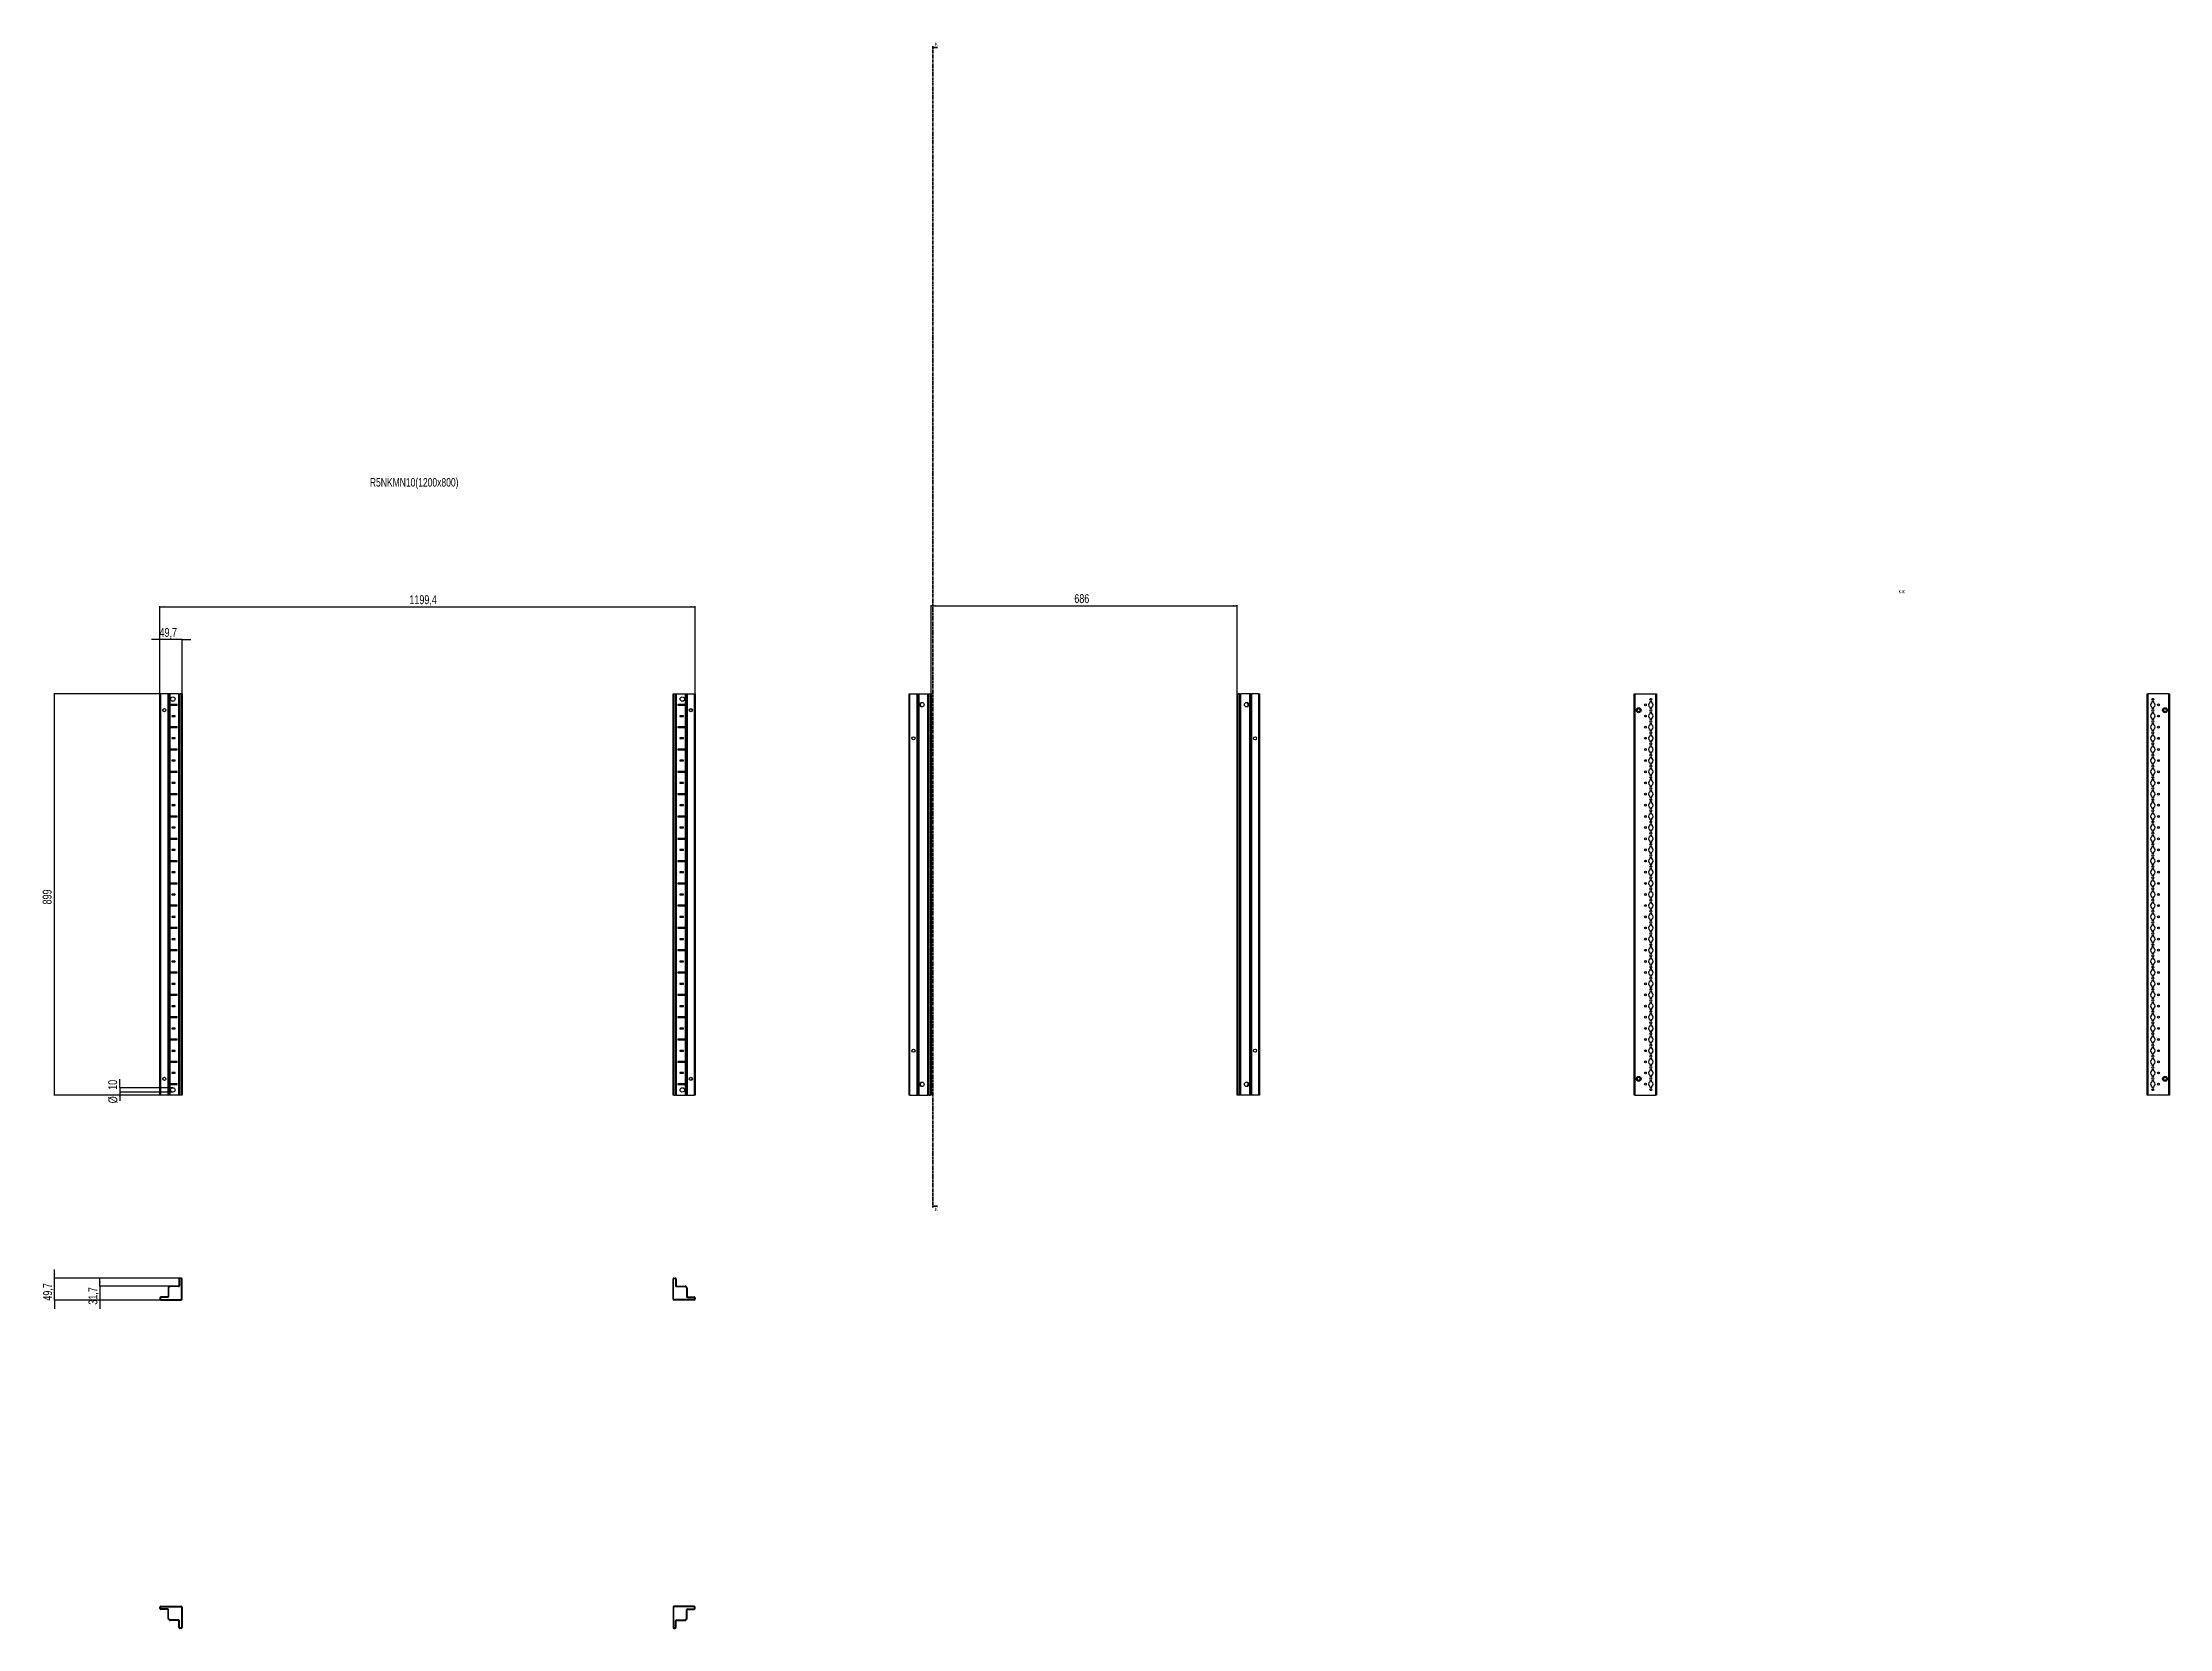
# Model space of a CAD drawing. Header units: millimetres. Extents: x -199 to 4567, y -2047 to 1507.
import ezdxf

# ---------------------------------------------------------------- set-up
doc = ezdxf.new("R2010")
doc.units = ezdxf.units.MM
doc.linetypes.add('CENTER', pattern=[10.16, 6.35, -1.27, 1.27, -1.27])
doc.layers.add('FORMAT', color=7, linetype='Continuous')
doc.styles.add('SLDTEXTSTYLE0', font='TXT', dxfattribs={"width": 0.75})
doc.dimstyles.new('SLDDIMSTYLE0', dxfattribs={"dimtxt": 20, "dimasz": 10, "dimexe": 0, "dimexo": 0.0625, "dimgap": 5, "dimtad": 2, "dimdec": 1, "dimrnd": 1e-09, "dimzin": 12, "dimdsep": 46, "dimtxsty": 'SLDTEXTSTYLE0', "dimsah": 1, "dimcen": 0.09, "dimadec": 0, "dimazin": 3, "dimtfac": 1, "dimtofl": 0, "dimtmove": 0, "dimatfit": 3, "dimfxl": 0, "dimfrac": 2, "dimtolj": 1, "dimtzin": 12, "dimarcsym": 0})
doc.dimstyles.new('SLDDIMSTYLE1', dxfattribs={"dimtxt": 20, "dimasz": 10, "dimexe": 0, "dimexo": 0.0625, "dimgap": 5, "dimtad": 2, "dimdec": 1, "dimrnd": 1e-09, "dimzin": 12, "dimdsep": 46, "dimtxsty": 'SLDTEXTSTYLE0', "dimsah": 1, "dimcen": 0.09, "dimadec": 0, "dimazin": 3, "dimtfac": 1, "dimtmove": 0, "dimatfit": 0, "dimfxl": 0, "dimfrac": 2, "dimtolj": 1, "dimtzin": 12, "dimarcsym": 0})

msp = doc.modelspace()

# ---------------------------------------------------------------- texts
at = {"color": 7, "linetype": 'Continuous', "char_height": 7, "attachment_point": 1, "style": 'SLDTEXTSTYLE0'}
for insert in [(1801.2, 1507.06), (1801.2, -1104.33)]:
    msp.add_mtext('K', dxfattribs=dict(at, insert=insert))
at = {"layer": 'FORMAT', "style": 'SLDTEXTSTYLE0'}
for s, insert, char_height, attachment_point in [('R5NKMN10(1200x800)', (534.34, 530.95), 19.05, 1), ('K-K', (3967.55, 279.8), 7, 2)]:
    msp.add_mtext(s, dxfattribs=dict(at, insert=insert, char_height=char_height, attachment_point=attachment_point))

# ---------------------------------------------------------------- blocks, each defined once
blk = doc.blocks.new('_D')
at = {"layer": 'FORMAT'}
for p, q in [((86.4, 47.2), (-174.2, 47.2)), ((-173.2, 47.2), (-173.2, -851.8)), ((86.4, -851.8), (-174.2, -851.8))]:
    blk.add_line(p, q, dxfattribs=at)
for points in [[(-173.2, 47.2), (-174.7, 37.2), (-171.6, 37.2)], [(-173.2, -851.8), (-171.6, -841.8), (-174.7, -841.8)]]:
    blk.add_solid(points, dxfattribs=at)
at = {"layer": 'FORMAT', "insert": (-198.9, -424.5), "char_height": 20, "attachment_point": 1, "rotation": 90, "style": 'SLDTEXTSTYLE0'}
blk.add_mtext('899', dxfattribs=at)
blk = doc.blocks.new('_D_1')
at = {"layer": 'FORMAT'}
for p, q in [((64, 47.2), (64, 243.6)), ((64, 242.6), (1263.4, 242.6)), ((1263.4, 47.2), (1263.4, 243.6))]:
    blk.add_line(p, q, dxfattribs=at)
for points in [[(64, 242.6), (74, 241.1), (74, 244.2)], [(1263.4, 242.6), (1253.4, 244.2), (1253.4, 241.1)]]:
    blk.add_solid(points, dxfattribs=at)
at = {"layer": 'FORMAT', "insert": (623, 268.4), "char_height": 20, "attachment_point": 1, "style": 'SLDTEXTSTYLE0'}
blk.add_mtext('1199,4', dxfattribs=at)
blk = doc.blocks.new('_D_2')
at = {"layer": 'FORMAT'}
for p, q in [((64, 169.2), (44.7, 169.2)), ((64, 47.2), (64, 170.2)), ((113.7, 169.2), (64, 169.2)), ((113.7, 47.2), (113.7, 170.2)), ((113.7, 169.2), (132.9, 169.2))]:
    blk.add_line(p, q, dxfattribs=at)
for points in [[(64, 169.2), (54, 170.7), (54, 167.7)], [(113.7, 169.2), (123.7, 167.7), (123.7, 170.7)]]:
    blk.add_solid(points, dxfattribs=at)
at = {"layer": 'FORMAT', "insert": (63, 195), "char_height": 20, "attachment_point": 1, "style": 'SLDTEXTSTYLE0'}
blk.add_mtext('49,7', dxfattribs=at)
blk = doc.blocks.new('_D_3')
at = {"layer": 'FORMAT'}
for p, q in [((92.8, -835.3), (-27, -835.3)), ((92.8, -845.3), (-27, -845.3)), ((-26, -835.3), (-26, -816.1)), ((-26, -835.3), (-26, -845.3)), ((-26, -845.3), (-26, -864.5))]:
    blk.add_line(p, q, dxfattribs=at)
for points in [[(-26, -835.3), (-24.5, -825.3), (-27.6, -825.3)], [(-26, -845.3), (-27.6, -855.3), (-24.5, -855.3)]]:
    blk.add_solid(points, dxfattribs=at)
at = {"layer": 'FORMAT', "char_height": 20, "attachment_point": 1, "rotation": 90, "style": 'SLDTEXTSTYLE0'}
for s, insert in [('%%c', (-51.8, -870.2)), ('10', (-52.1, -840))]:
    blk.add_mtext(s, dxfattribs=dict(at, insert=insert))
blk = doc.blocks.new('_D_4')
at = {"layer": 'FORMAT'}
for p, q in [((1792.3, 47.2), (1792.3, 246)), ((1792.3, 245), (2478.3, 245)), ((2478.3, 47.2), (2478.3, 246))]:
    blk.add_line(p, q, dxfattribs=at)
for points in [[(1792.3, 245), (1802.3, 243.5), (1802.3, 246.5)], [(2478.3, 245), (2468.3, 246.5), (2468.3, 243.5)]]:
    blk.add_solid(points, dxfattribs=at)
at = {"layer": 'FORMAT', "insert": (2113.1, 270.8), "char_height": 20, "attachment_point": 1, "style": 'SLDTEXTSTYLE0'}
blk.add_mtext('686', dxfattribs=at)
blk = doc.blocks.new('_D_5')
at = {"layer": 'FORMAT'}
for p, q in [((108.5, -1261.8), (-173.2, -1261.8)), ((-172.2, -1261.8), (-172.2, -1242.5)), ((-172.2, -1311.5), (-172.2, -1261.8)), ((66, -1311.5), (-173.2, -1311.5)), ((-172.2, -1311.5), (-172.2, -1330.7))]:
    blk.add_line(p, q, dxfattribs=at)
for points in [[(-172.2, -1261.8), (-170.6, -1251.8), (-173.7, -1251.8)], [(-172.2, -1311.5), (-173.7, -1321.5), (-170.6, -1321.5)]]:
    blk.add_solid(points, dxfattribs=at)
at = {"layer": 'FORMAT', "insert": (-197.9, -1312.5), "char_height": 20, "attachment_point": 1, "rotation": 90, "style": 'SLDTEXTSTYLE0'}
blk.add_mtext('49,7', dxfattribs=at)
blk = doc.blocks.new('_D_6')
at = {"layer": 'FORMAT'}
for p, q in [((86.4, -1279.8), (-71.5, -1279.8)), ((-70.5, -1279.8), (-70.5, -1260.5)), ((-70.5, -1279.8), (-70.5, -1311.5)), ((66, -1311.5), (-71.5, -1311.5)), ((-70.5, -1311.5), (-70.5, -1330.7))]:
    blk.add_line(p, q, dxfattribs=at)
for points in [[(-70.5, -1279.8), (-69, -1269.8), (-72.1, -1269.8)], [(-70.5, -1311.5), (-72.1, -1321.5), (-69, -1321.5)]]:
    blk.add_solid(points, dxfattribs=at)
at = {"layer": 'FORMAT', "insert": (-96.3, -1321.5), "char_height": 20, "attachment_point": 1, "rotation": 90, "style": 'SLDTEXTSTYLE0'}
blk.add_mtext('31,7', dxfattribs=at)

# ---------------------------------------------------------------- dimensions: what is measured, and where the dimension line sits
at = {"layer": 'FORMAT'}
for base, p1, p2, angle, dimstyle, picture, middle in [((1263.38, 242.62), (63.98, 47.21), (1263.38, 47.21), 0, 'SLDDIMSTYLE0', '_D_1', (663.68, 242.62)), ((2478.32, 245), (1792.32, 47.21), (2478.32, 47.21), 0, 'SLDDIMSTYLE0', '_D_4', (2135.32, 245)), ((-173.15, -851.79), (86.42, 47.21), (86.42, -851.79), 90, 'SLDDIMSTYLE0', '_D', (-173.15, -402.29)), ((-172.17, -1261.77), (65.98, -1311.47), (108.48, -1261.77), 90, 'SLDDIMSTYLE1', '_D_5', (-172.17, -1286.62)), ((-70.54, -1311.47), (86.42, -1279.77), (65.98, -1311.47), 90, 'SLDDIMSTYLE1', '_D_6', (-70.54, -1295.62))]:
    dim = msp.add_linear_dim(base=base, p1=p1, p2=p2, angle=angle, dimstyle=dimstyle, dxfattribs=at)
    dim.commit()
    dim.dimension.update_dxf_attribs({"geometry": picture, "text_midpoint": middle, "dimtype": 160})
dim = msp.add_linear_dim(base=(63.98, 169.21), p1=(113.68, 47.21), p2=(63.98, 47.21), dimstyle='SLDDIMSTYLE1', dxfattribs=at)
dim.commit()
dim.dimension.update_dxf_attribs({"geometry": '_D_2', "text_midpoint": (88.83, 169.21), "dimtype": 160})
dim = msp.add_linear_dim(base=(-26.02, -845.29), p1=(92.83, -835.29), p2=(92.83, -845.29), angle=90, text='%%c<>', dimstyle='SLDDIMSTYLE1', dxfattribs=at)
dim.commit()
dim.dimension.update_dxf_attribs({"geometry": '_D_3', "text_midpoint": (-26.02, -840.29), "dimtype": 160})

# ---------------------------------------------------------------- linework, layer by layer
at = {"color": 7, "linetype": 'CENTER', "lineweight": 35}
msp.add_line((1796.05, 1499.09), (1796.05, -1103.67), dxfattribs=at)
at = {"color": 7, "linetype": 'Continuous', "lineweight": 35}
for p, q in [((1806.69, 1496.09), (1796.05, 1496.09)), ((1806.69, -1100.67), (1796.05, -1100.67))]:
    msp.add_line(p, q, dxfattribs=at)
at = {"color": 7, "linetype": 'Continuous', "lineweight": 25}
for p, q in [((63.98, -851.79), (63.98, 47.21)), ((63.98, 47.21), (65.98, 47.21)), ((81.33, 47.21), (65.98, 47.21)), ((81.33, 47.21), (81.98, 47.21)), ((81.98, -851.79), (81.98, 47.21)), ((81.98, 47.21), (82.56, 47.21)), ((83.77, 47.21), (82.56, 47.21)), ((83.77, -851.79), (83.77, 47.21)), ((83.8, 47.21), (83.77, 47.21)), ((83.8, -851.79), (83.8, 47.21)), ((85.01, 47.21), (83.8, 47.21)), ((85.01, 47.21), (86.42, 47.21)), ((85.93, 23.35), (85.93, 22.06)), ((86.58, 22.71), (85.93, 23.35)), ((86.58, 22.71), (85.93, 22.06)), ((105.83, 47.21), (86.42, 47.21)), ((102.83, 23.46), (86.42, 23.46)), ((86.42, 21.96), (102.83, 21.96)), ((102.08, 22.71), (86.58, 22.71)), ((102.08, 22.71), (102.83, 23.46)), ((102.08, 22.71), (102.83, 21.96)), ((102.83, 21.96), (102.83, 23.46)), ((105.83, 47.21), (106.48, 47.21)), ((106.48, -851.79), (106.48, 47.21)), ((106.48, 47.21), (108.48, 47.21)), ((111.68, 47.21), (108.48, 47.21)), ((111.68, 47.21), (113.68, 47.21)), ((113.68, 47.21), (113.68, -851.79)), ((1213.68, -851.79), (1213.68, 47.21)), ((1213.68, 47.21), (1215.68, 47.21)), ((1215.68, 47.21), (1218.88, 47.21)), ((1218.88, 47.21), (1220.88, 47.21)), ((1220.88, 47.21), (1220.88, -851.79)), ((1220.88, 47.21), (1221.53, 47.21)), ((1221.53, 47.21), (1240.93, 47.21)), ((1225.28, 22.71), (1224.53, 23.46)), ((1240.93, 23.46), (1224.53, 23.46)), ((1224.53, 23.46), (1224.53, 21.96)), ((1225.28, 22.71), (1224.53, 21.96)), ((1224.53, 21.96), (1240.93, 21.96)), ((1225.28, 22.71), (1240.78, 22.71)), ((1240.78, 22.71), (1241.42, 23.35)), ((1240.78, 22.71), (1241.42, 22.06)), ((1240.93, 47.21), (1242.34, 47.21)), ((1241.42, 22.06), (1241.42, 23.35)), ((1242.34, 47.21), (1243.55, 47.21)), ((1243.55, 47.21), (1243.55, -851.79)), ((1243.55, 47.21), (1243.58, 47.21)), ((1243.58, 47.21), (1243.58, -851.79)), ((1243.58, 47.21), (1244.79, 47.21)), ((1244.79, 47.21), (1245.38, 47.21)), ((1245.38, 47.21), (1245.38, -851.79)), ((1245.38, 47.21), (1246.03, 47.21)), ((1246.03, 47.21), (1261.38, 47.21)), ((1261.38, 47.21), (1263.38, 47.21)), ((1263.38, 47.21), (1263.38, -851.79)), ((1742.62, -851.79), (1742.62, 47.21)), ((1742.62, 47.21), (1744.62, 47.21)), ((1744.62, 47.21), (1759.97, 47.21)), ((1759.97, 47.21), (1760.62, 47.21)), ((1760.62, 23.46), (1760.62, 47.21)), ((1760.62, 47.21), (1761.2, 47.21)), ((1760.68, 23.35), (1760.62, 23.46)), ((1760.62, 23.46), (1760.62, 21.96)), ((1760.62, 21.96), (1760.68, 22.06)), ((1760.62, -26.54), (1760.62, 21.96)), ((1760.68, 22.06), (1760.68, 23.35)), ((1761.2, 47.21), (1762.41, 47.21)), ((1762.41, 47.21), (1762.41, -851.79)), ((1762.41, 47.21), (1762.44, 47.21)), ((1762.44, 47.21), (1762.44, -851.79)), ((1762.44, 47.21), (1763.65, 47.21)), ((1763.65, 47.21), (1765.06, 47.21)), ((1765.06, 47.21), (1784.47, 47.21)), ((1770.67, 27.73), (1770.67, 28.14)), ((1784.47, 47.21), (1785.12, 47.21)), ((1785.12, -851.79), (1785.12, 47.21)), ((1785.12, 47.21), (1787.12, 47.21)), ((1787.12, 47.21), (1790.32, 47.21)), ((1790.32, 47.21), (1792.32, 47.21)), ((1792.32, 47.21), (1792.32, -851.79)), ((2478.32, -851.79), (2478.32, 47.21)), ((2478.32, 47.21), (2480.32, 47.21)), ((2483.52, 47.21), (2480.32, 47.21)), ((2483.52, 47.21), (2485.52, 47.21)), ((2485.52, 47.21), (2485.52, -851.79)), ((2485.52, 47.21), (2486.17, 47.21)), ((2505.57, 47.21), (2486.17, 47.21)), ((2499.97, 28.14), (2499.97, 27.73)), ((2505.57, 47.21), (2506.98, 47.21)), ((2508.19, 47.21), (2506.98, 47.21)), ((2508.19, -851.79), (2508.19, 47.21)), ((2508.22, 47.21), (2508.19, 47.21)), ((2508.22, -851.79), (2508.22, 47.21)), ((2509.43, 47.21), (2508.22, 47.21)), ((2509.43, 47.21), (2510.02, 47.21)), ((2510.02, 23.46), (2509.95, 23.35)), ((2509.95, 23.35), (2509.95, 22.06)), ((2509.95, 22.06), (2510.02, 21.96)), ((2510.02, 47.21), (2510.02, 23.46)), ((2510.02, 47.21), (2510.67, 47.21)), ((2510.02, 21.96), (2510.02, 23.46)), ((2510.02, 21.96), (2510.02, -26.54)), ((2526.02, 47.21), (2510.67, 47.21)), ((2526.02, 47.21), (2528.02, 47.21)), ((2528.02, 47.21), (2528.02, -851.79)), ((3367.91, -851.79), (3367.91, 47.21)), ((3367.91, 47.21), (3369.91, 47.21)), ((3369.91, 47.21), (3415.61, 47.21)), ((3402.96, 29.61), (3402.96, 27.73)), ((3402.96, 17.68), (3402.96, 15.81)), ((3402.96, 4.61), (3402.96, 2.73)), ((3407.06, 30.11), (3403.46, 30.11)), ((3403.46, 15.31), (3407.06, 15.31)), ((3407.06, 5.11), (3403.46, 5.11)), ((3407.56, 27.73), (3407.56, 29.61)), ((3407.56, 15.81), (3407.56, 17.68)), ((3407.56, 2.73), (3407.56, 4.61)), ((3415.61, 47.21), (3417.61, 47.21)), ((3417.61, 47.21), (3417.61, -851.79)), ((4517.61, -851.79), (4517.61, 47.21)), ((4517.61, 47.21), (4519.61, 47.21)), ((4565.31, 47.21), (4519.61, 47.21)), ((4527.66, 29.61), (4527.66, 27.73)), ((4527.66, 17.68), (4527.66, 15.81)), ((4527.66, 4.61), (4527.66, 2.73)), ((4531.76, 30.11), (4528.16, 30.11)), ((4528.16, 15.31), (4531.76, 15.31)), ((4531.76, 5.11), (4528.16, 5.11)), ((4532.26, 27.73), (4532.26, 29.61)), ((4532.26, 15.81), (4532.26, 17.68)), ((4532.26, 2.73), (4532.26, 4.61)), ((4565.31, 47.21), (4567.31, 47.21)), ((4567.31, 47.21), (4567.31, -851.79)), ((85.93, -26.65), (85.93, -27.94)), ((86.58, -27.29), (85.93, -26.65)), ((86.58, -27.29), (85.93, -27.94)), ((102.83, -26.54), (86.42, -26.54)), ((86.42, -28.04), (102.83, -28.04)), ((102.08, -27.29), (86.58, -27.29)), ((98.33, -1.54), (90.33, -1.54)), ((90.33, -1.54), (90.33, -3.04)), ((91.08, -2.29), (90.33, -1.54)), ((91.08, -2.29), (90.33, -3.04)), ((90.33, -3.04), (98.33, -3.04)), ((97.58, -2.29), (91.08, -2.29)), ((97.58, -2.29), (98.33, -1.54)), ((97.58, -2.29), (98.33, -3.04)), ((98.33, -3.04), (98.33, -1.54)), ((102.08, -27.29), (102.83, -26.54)), ((102.08, -27.29), (102.83, -28.04)), ((102.83, -28.04), (102.83, -26.54)), ((1225.28, -27.29), (1224.53, -26.54)), ((1240.93, -26.54), (1224.53, -26.54)), ((1224.53, -26.54), (1224.53, -28.04)), ((1225.28, -27.29), (1224.53, -28.04)), ((1224.53, -28.04), (1240.93, -28.04)), ((1225.28, -27.29), (1240.78, -27.29)), ((1229.78, -2.29), (1229.03, -1.54)), ((1229.03, -1.54), (1229.03, -3.04)), ((1237.03, -1.54), (1229.03, -1.54)), ((1229.78, -2.29), (1229.03, -3.04)), ((1229.03, -3.04), (1237.03, -3.04)), ((1229.78, -2.29), (1236.28, -2.29)), ((1236.28, -2.29), (1237.03, -1.54)), ((1236.28, -2.29), (1237.03, -3.04)), ((1237.03, -3.04), (1237.03, -1.54)), ((1240.78, -27.29), (1241.42, -26.65)), ((1240.78, -27.29), (1241.42, -27.94)), ((1241.42, -27.94), (1241.42, -26.65)), ((1760.68, -26.65), (1760.62, -26.54)), ((1760.62, -26.54), (1760.62, -28.04)), ((1760.62, -28.04), (1760.68, -27.94)), ((1760.62, -76.54), (1760.62, -28.04)), ((1760.68, -27.94), (1760.68, -26.65)), ((2510.02, -26.54), (2509.95, -26.65)), ((2509.95, -26.65), (2509.95, -27.94)), ((2509.95, -27.94), (2510.02, -28.04)), ((2510.02, -28.04), (2510.02, -26.54)), ((2510.02, -28.04), (2510.02, -76.54)), ((3402.96, -7.32), (3402.96, -9.19)), ((3402.96, -20.39), (3402.96, -22.27)), ((3402.96, -32.32), (3402.96, -34.19)), ((3402.96, -45.39), (3402.96, -47.27)), ((3403.46, -9.69), (3407.06, -9.69)), ((3407.06, -19.89), (3403.46, -19.89)), ((3403.46, -34.69), (3407.06, -34.69)), ((3407.06, -44.89), (3403.46, -44.89)), ((3407.56, -9.19), (3407.56, -7.32)), ((3407.56, -22.27), (3407.56, -20.39)), ((3407.56, -34.19), (3407.56, -32.32)), ((3407.56, -47.27), (3407.56, -45.39)), ((4527.66, -7.32), (4527.66, -9.19)), ((4527.66, -20.39), (4527.66, -22.27)), ((4527.66, -32.32), (4527.66, -34.19)), ((4527.66, -45.39), (4527.66, -47.27)), ((4528.16, -9.69), (4531.76, -9.69)), ((4531.76, -19.89), (4528.16, -19.89)), ((4528.16, -34.69), (4531.76, -34.69)), ((4531.76, -44.89), (4528.16, -44.89)), ((4532.26, -9.19), (4532.26, -7.32)), ((4532.26, -22.27), (4532.26, -20.39)), ((4532.26, -34.19), (4532.26, -32.32)), ((4532.26, -47.27), (4532.26, -45.39)), ((85.93, -76.65), (85.93, -77.94)), ((86.58, -77.29), (85.93, -76.65)), ((86.58, -77.29), (85.93, -77.94)), ((102.83, -76.54), (86.42, -76.54)), ((86.42, -78.04), (102.83, -78.04)), ((102.08, -77.29), (86.58, -77.29)), ((98.33, -51.54), (90.33, -51.54)), ((90.33, -51.54), (90.33, -53.04)), ((91.08, -52.29), (90.33, -51.54)), ((91.08, -52.29), (90.33, -53.04)), ((90.33, -53.04), (98.33, -53.04)), ((97.58, -52.29), (91.08, -52.29)), ((97.58, -52.29), (98.33, -51.54)), ((97.58, -52.29), (98.33, -53.04)), ((98.33, -53.04), (98.33, -51.54)), ((102.08, -77.29), (102.83, -76.54)), ((102.08, -77.29), (102.83, -78.04)), ((102.83, -78.04), (102.83, -76.54)), ((1225.28, -77.29), (1224.53, -76.54)), ((1240.93, -76.54), (1224.53, -76.54)), ((1224.53, -76.54), (1224.53, -78.04)), ((1225.28, -77.29), (1224.53, -78.04)), ((1224.53, -78.04), (1240.93, -78.04)), ((1225.28, -77.29), (1240.78, -77.29)), ((1229.78, -52.29), (1229.03, -51.54)), ((1237.03, -51.54), (1229.03, -51.54)), ((1229.03, -51.54), (1229.03, -53.04)), ((1229.78, -52.29), (1229.03, -53.04)), ((1229.03, -53.04), (1237.03, -53.04)), ((1229.78, -52.29), (1236.28, -52.29)), ((1236.28, -52.29), (1237.03, -51.54)), ((1236.28, -52.29), (1237.03, -53.04)), ((1237.03, -53.04), (1237.03, -51.54)), ((1240.78, -77.29), (1241.42, -76.65)), ((1240.78, -77.29), (1241.42, -77.94)), ((1241.42, -77.94), (1241.42, -76.65)), ((1760.68, -76.65), (1760.62, -76.54)), ((1760.62, -76.54), (1760.62, -78.04)), ((1760.62, -78.04), (1760.68, -77.94)), ((1760.62, -126.54), (1760.62, -78.04)), ((1760.68, -77.94), (1760.68, -76.65)), ((2510.02, -76.54), (2509.95, -76.65)), ((2509.95, -76.65), (2509.95, -77.94)), ((2509.95, -77.94), (2510.02, -78.04)), ((2510.02, -78.04), (2510.02, -76.54)), ((2510.02, -78.04), (2510.02, -126.54)), ((3402.96, -57.32), (3402.96, -59.19)), ((3402.96, -70.39), (3402.96, -72.27)), ((3402.96, -82.32), (3402.96, -84.19)), ((3403.46, -59.69), (3407.06, -59.69)), ((3407.06, -69.89), (3403.46, -69.89)), ((3403.46, -84.69), (3407.06, -84.69)), ((3407.06, -94.89), (3403.46, -94.89)), ((3407.56, -59.19), (3407.56, -57.32)), ((3407.56, -72.27), (3407.56, -70.39)), ((3407.56, -84.19), (3407.56, -82.32)), ((4527.66, -57.32), (4527.66, -59.19)), ((4527.66, -70.39), (4527.66, -72.27)), ((4527.66, -82.32), (4527.66, -84.19)), ((4528.16, -59.69), (4531.76, -59.69)), ((4531.76, -69.89), (4528.16, -69.89)), ((4528.16, -84.69), (4531.76, -84.69)), ((4531.76, -94.89), (4528.16, -94.89)), ((4532.26, -59.19), (4532.26, -57.32)), ((4532.26, -72.27), (4532.26, -70.39)), ((4532.26, -84.19), (4532.26, -82.32)), ((85.93, -126.65), (85.93, -127.94)), ((86.58, -127.29), (85.93, -126.65)), ((86.58, -127.29), (85.93, -127.94)), ((102.83, -126.54), (86.42, -126.54)), ((86.42, -128.04), (102.83, -128.04)), ((102.08, -127.29), (86.58, -127.29)), ((98.33, -101.54), (90.33, -101.54)), ((90.33, -101.54), (90.33, -103.04)), ((91.08, -102.29), (90.33, -101.54)), ((91.08, -102.29), (90.33, -103.04)), ((90.33, -103.04), (98.33, -103.04)), ((97.58, -102.29), (91.08, -102.29)), ((97.58, -102.29), (98.33, -101.54)), ((97.58, -102.29), (98.33, -103.04)), ((98.33, -103.04), (98.33, -101.54)), ((102.08, -127.29), (102.83, -126.54)), ((102.08, -127.29), (102.83, -128.04)), ((102.83, -128.04), (102.83, -126.54)), ((1225.28, -127.29), (1224.53, -126.54)), ((1240.93, -126.54), (1224.53, -126.54)), ((1224.53, -126.54), (1224.53, -128.04)), ((1225.28, -127.29), (1224.53, -128.04)), ((1224.53, -128.04), (1240.93, -128.04)), ((1225.28, -127.29), (1240.78, -127.29)), ((1229.78, -102.29), (1229.03, -101.54)), ((1237.03, -101.54), (1229.03, -101.54)), ((1229.03, -101.54), (1229.03, -103.04)), ((1229.78, -102.29), (1229.03, -103.04)), ((1229.03, -103.04), (1237.03, -103.04)), ((1229.78, -102.29), (1236.28, -102.29)), ((1236.28, -102.29), (1237.03, -101.54)), ((1236.28, -102.29), (1237.03, -103.04)), ((1237.03, -103.04), (1237.03, -101.54)), ((1240.78, -127.29), (1241.42, -126.65)), ((1240.78, -127.29), (1241.42, -127.94)), ((1241.42, -127.94), (1241.42, -126.65)), ((1760.68, -126.65), (1760.62, -126.54)), ((1760.62, -126.54), (1760.62, -128.04)), ((1760.62, -128.04), (1760.68, -127.94)), ((1760.62, -176.54), (1760.62, -128.04)), ((1760.68, -127.94), (1760.68, -126.65)), ((2510.02, -126.54), (2509.95, -126.65)), ((2509.95, -126.65), (2509.95, -127.94)), ((2509.95, -127.94), (2510.02, -128.04)), ((2510.02, -128.04), (2510.02, -126.54)), ((2510.02, -128.04), (2510.02, -176.54)), ((3402.96, -95.39), (3402.96, -97.27)), ((3402.96, -107.32), (3402.96, -109.19)), ((3402.96, -120.39), (3402.96, -122.27)), ((3402.96, -132.32), (3402.96, -134.19)), ((3403.46, -109.69), (3407.06, -109.69)), ((3407.06, -119.89), (3403.46, -119.89)), ((3403.46, -134.69), (3407.06, -134.69)), ((3407.56, -97.27), (3407.56, -95.39)), ((3407.56, -109.19), (3407.56, -107.32)), ((3407.56, -122.27), (3407.56, -120.39)), ((3407.56, -134.19), (3407.56, -132.32)), ((4527.66, -95.39), (4527.66, -97.27)), ((4527.66, -107.32), (4527.66, -109.19)), ((4527.66, -120.39), (4527.66, -122.27)), ((4527.66, -132.32), (4527.66, -134.19)), ((4528.16, -109.69), (4531.76, -109.69)), ((4531.76, -119.89), (4528.16, -119.89)), ((4528.16, -134.69), (4531.76, -134.69)), ((4532.26, -97.27), (4532.26, -95.39)), ((4532.26, -109.19), (4532.26, -107.32)), ((4532.26, -122.27), (4532.26, -120.39)), ((4532.26, -134.19), (4532.26, -132.32)), ((85.93, -176.65), (85.93, -177.94)), ((86.58, -177.29), (85.93, -176.65)), ((86.58, -177.29), (85.93, -177.94)), ((102.83, -176.54), (86.42, -176.54)), ((86.42, -178.04), (102.83, -178.04)), ((102.08, -177.29), (86.58, -177.29)), ((98.33, -151.54), (90.33, -151.54)), ((90.33, -151.54), (90.33, -153.04)), ((91.08, -152.29), (90.33, -151.54)), ((91.08, -152.29), (90.33, -153.04)), ((90.33, -153.04), (98.33, -153.04)), ((97.58, -152.29), (91.08, -152.29)), ((97.58, -152.29), (98.33, -151.54)), ((97.58, -152.29), (98.33, -153.04)), ((98.33, -153.04), (98.33, -151.54)), ((102.08, -177.29), (102.83, -176.54)), ((102.08, -177.29), (102.83, -178.04)), ((102.83, -178.04), (102.83, -176.54)), ((1225.28, -177.29), (1224.53, -176.54)), ((1240.93, -176.54), (1224.53, -176.54)), ((1224.53, -176.54), (1224.53, -178.04)), ((1225.28, -177.29), (1224.53, -178.04)), ((1224.53, -178.04), (1240.93, -178.04)), ((1225.28, -177.29), (1240.78, -177.29)), ((1229.78, -152.29), (1229.03, -151.54)), ((1237.03, -151.54), (1229.03, -151.54)), ((1229.03, -151.54), (1229.03, -153.04)), ((1229.78, -152.29), (1229.03, -153.04)), ((1229.03, -153.04), (1237.03, -153.04)), ((1229.78, -152.29), (1236.28, -152.29)), ((1236.28, -152.29), (1237.03, -151.54)), ((1236.28, -152.29), (1237.03, -153.04)), ((1237.03, -153.04), (1237.03, -151.54)), ((1240.78, -177.29), (1241.42, -176.65)), ((1240.78, -177.29), (1241.42, -177.94)), ((1241.42, -177.94), (1241.42, -176.65)), ((1760.68, -176.65), (1760.62, -176.54)), ((1760.62, -176.54), (1760.62, -178.04)), ((1760.62, -178.04), (1760.68, -177.94)), ((1760.62, -226.54), (1760.62, -178.04)), ((1760.68, -177.94), (1760.68, -176.65)), ((2510.02, -176.54), (2509.95, -176.65)), ((2509.95, -176.65), (2509.95, -177.94)), ((2509.95, -177.94), (2510.02, -178.04)), ((2510.02, -178.04), (2510.02, -176.54)), ((2510.02, -178.04), (2510.02, -226.54)), ((3402.96, -145.39), (3402.96, -147.27)), ((3402.96, -157.32), (3402.96, -159.19)), ((3402.96, -170.39), (3402.96, -172.27)), ((3402.96, -182.32), (3402.96, -184.19)), ((3407.06, -144.89), (3403.46, -144.89)), ((3403.46, -159.69), (3407.06, -159.69)), ((3407.06, -169.89), (3403.46, -169.89)), ((3403.46, -184.69), (3407.06, -184.69)), ((3407.56, -147.27), (3407.56, -145.39)), ((3407.56, -159.19), (3407.56, -157.32)), ((3407.56, -172.27), (3407.56, -170.39)), ((3407.56, -184.19), (3407.56, -182.32)), ((4527.66, -145.39), (4527.66, -147.27)), ((4527.66, -157.32), (4527.66, -159.19)), ((4527.66, -170.39), (4527.66, -172.27)), ((4527.66, -182.32), (4527.66, -184.19)), ((4531.76, -144.89), (4528.16, -144.89)), ((4528.16, -159.69), (4531.76, -159.69)), ((4531.76, -169.89), (4528.16, -169.89)), ((4528.16, -184.69), (4531.76, -184.69)), ((4532.26, -147.27), (4532.26, -145.39)), ((4532.26, -159.19), (4532.26, -157.32)), ((4532.26, -172.27), (4532.26, -170.39)), ((4532.26, -184.19), (4532.26, -182.32)), ((85.93, -226.65), (85.93, -227.94)), ((86.58, -227.29), (85.93, -226.65)), ((86.58, -227.29), (85.93, -227.94)), ((102.83, -226.54), (86.42, -226.54)), ((86.42, -228.04), (102.83, -228.04)), ((102.08, -227.29), (86.58, -227.29)), ((98.33, -201.54), (90.33, -201.54)), ((90.33, -201.54), (90.33, -203.04)), ((91.08, -202.29), (90.33, -201.54)), ((91.08, -202.29), (90.33, -203.04)), ((90.33, -203.04), (98.33, -203.04)), ((97.58, -202.29), (91.08, -202.29)), ((97.58, -202.29), (98.33, -201.54)), ((97.58, -202.29), (98.33, -203.04)), ((98.33, -203.04), (98.33, -201.54)), ((102.08, -227.29), (102.83, -226.54)), ((102.08, -227.29), (102.83, -228.04)), ((102.83, -228.04), (102.83, -226.54)), ((1240.93, -226.54), (1224.53, -226.54)), ((1224.53, -226.54), (1224.53, -228.04)), ((1225.28, -227.29), (1224.53, -226.54)), ((1225.28, -227.29), (1224.53, -228.04)), ((1224.53, -228.04), (1240.93, -228.04)), ((1225.28, -227.29), (1240.78, -227.29)), ((1237.03, -201.54), (1229.03, -201.54)), ((1229.03, -201.54), (1229.03, -203.04)), ((1229.78, -202.29), (1229.03, -201.54)), ((1229.78, -202.29), (1229.03, -203.04)), ((1229.03, -203.04), (1237.03, -203.04)), ((1229.78, -202.29), (1236.28, -202.29)), ((1236.28, -202.29), (1237.03, -201.54)), ((1236.28, -202.29), (1237.03, -203.04)), ((1237.03, -203.04), (1237.03, -201.54)), ((1240.78, -227.29), (1241.42, -226.65)), ((1240.78, -227.29), (1241.42, -227.94)), ((1241.42, -227.94), (1241.42, -226.65)), ((1760.68, -226.65), (1760.62, -226.54)), ((1760.62, -226.54), (1760.62, -228.04)), ((1760.62, -228.04), (1760.68, -227.94)), ((1760.62, -276.54), (1760.62, -228.04)), ((1760.68, -227.94), (1760.68, -226.65)), ((2510.02, -226.54), (2509.95, -226.65)), ((2509.95, -226.65), (2509.95, -227.94)), ((2509.95, -227.94), (2510.02, -228.04)), ((2510.02, -228.04), (2510.02, -226.54)), ((2510.02, -228.04), (2510.02, -276.54)), ((3402.96, -195.39), (3402.96, -197.27)), ((3402.96, -207.32), (3402.96, -209.19)), ((3402.96, -220.39), (3402.96, -222.27)), ((3402.96, -232.32), (3402.96, -234.19)), ((3407.06, -194.89), (3403.46, -194.89)), ((3403.46, -209.69), (3407.06, -209.69)), ((3407.06, -219.89), (3403.46, -219.89)), ((3403.46, -234.69), (3407.06, -234.69)), ((3407.56, -197.27), (3407.56, -195.39)), ((3407.56, -209.19), (3407.56, -207.32)), ((3407.56, -222.27), (3407.56, -220.39)), ((3407.56, -234.19), (3407.56, -232.32)), ((4527.66, -195.39), (4527.66, -197.27)), ((4527.66, -207.32), (4527.66, -209.19)), ((4527.66, -220.39), (4527.66, -222.27)), ((4527.66, -232.32), (4527.66, -234.19)), ((4531.76, -194.89), (4528.16, -194.89)), ((4528.16, -209.69), (4531.76, -209.69)), ((4531.76, -219.89), (4528.16, -219.89)), ((4528.16, -234.69), (4531.76, -234.69)), ((4532.26, -197.27), (4532.26, -195.39)), ((4532.26, -209.19), (4532.26, -207.32)), ((4532.26, -222.27), (4532.26, -220.39)), ((4532.26, -234.19), (4532.26, -232.32)), ((85.93, -276.65), (85.93, -277.94)), ((86.58, -277.29), (85.93, -276.65)), ((86.58, -277.29), (85.93, -277.94)), ((102.83, -276.54), (86.42, -276.54)), ((86.42, -278.04), (102.83, -278.04)), ((102.08, -277.29), (86.58, -277.29)), ((98.33, -251.54), (90.33, -251.54)), ((90.33, -251.54), (90.33, -253.04)), ((91.08, -252.29), (90.33, -251.54)), ((91.08, -252.29), (90.33, -253.04)), ((90.33, -253.04), (98.33, -253.04)), ((97.58, -252.29), (91.08, -252.29)), ((97.58, -252.29), (98.33, -251.54)), ((97.58, -252.29), (98.33, -253.04)), ((98.33, -253.04), (98.33, -251.54)), ((102.08, -277.29), (102.83, -276.54)), ((102.08, -277.29), (102.83, -278.04)), ((102.83, -278.04), (102.83, -276.54)), ((1240.93, -276.54), (1224.53, -276.54)), ((1224.53, -276.54), (1224.53, -278.04)), ((1225.28, -277.29), (1224.53, -276.54)), ((1225.28, -277.29), (1224.53, -278.04)), ((1224.53, -278.04), (1240.93, -278.04)), ((1225.28, -277.29), (1240.78, -277.29)), ((1237.03, -251.54), (1229.03, -251.54)), ((1229.03, -251.54), (1229.03, -253.04)), ((1229.78, -252.29), (1229.03, -251.54)), ((1229.78, -252.29), (1229.03, -253.04)), ((1229.03, -253.04), (1237.03, -253.04)), ((1229.78, -252.29), (1236.28, -252.29)), ((1236.28, -252.29), (1237.03, -251.54)), ((1236.28, -252.29), (1237.03, -253.04)), ((1237.03, -253.04), (1237.03, -251.54)), ((1240.78, -277.29), (1241.42, -276.65)), ((1240.78, -277.29), (1241.42, -277.94)), ((1241.42, -277.94), (1241.42, -276.65)), ((1760.68, -276.65), (1760.62, -276.54)), ((1760.62, -276.54), (1760.62, -278.04)), ((1760.62, -278.04), (1760.68, -277.94)), ((1760.62, -326.54), (1760.62, -278.04)), ((1760.68, -277.94), (1760.68, -276.65)), ((2510.02, -276.54), (2509.95, -276.65)), ((2509.95, -276.65), (2509.95, -277.94)), ((2509.95, -277.94), (2510.02, -278.04)), ((2510.02, -278.04), (2510.02, -276.54)), ((2510.02, -278.04), (2510.02, -326.54)), ((3402.96, -245.39), (3402.96, -247.27)), ((3402.96, -257.32), (3402.96, -259.19)), ((3402.96, -270.39), (3402.96, -272.27)), ((3402.96, -282.32), (3402.96, -284.19)), ((3407.06, -244.89), (3403.46, -244.89)), ((3403.46, -259.69), (3407.06, -259.69)), ((3407.06, -269.89), (3403.46, -269.89)), ((3403.46, -284.69), (3407.06, -284.69)), ((3407.56, -247.27), (3407.56, -245.39)), ((3407.56, -259.19), (3407.56, -257.32)), ((3407.56, -272.27), (3407.56, -270.39)), ((3407.56, -284.19), (3407.56, -282.32)), ((4527.66, -245.39), (4527.66, -247.27)), ((4527.66, -257.32), (4527.66, -259.19)), ((4527.66, -270.39), (4527.66, -272.27)), ((4527.66, -282.32), (4527.66, -284.19)), ((4531.76, -244.89), (4528.16, -244.89)), ((4528.16, -259.69), (4531.76, -259.69)), ((4531.76, -269.89), (4528.16, -269.89)), ((4528.16, -284.69), (4531.76, -284.69)), ((4532.26, -247.27), (4532.26, -245.39)), ((4532.26, -259.19), (4532.26, -257.32)), ((4532.26, -272.27), (4532.26, -270.39)), ((4532.26, -284.19), (4532.26, -282.32)), ((85.93, -326.65), (85.93, -327.94)), ((86.58, -327.29), (85.93, -326.65)), ((86.58, -327.29), (85.93, -327.94)), ((102.83, -326.54), (86.42, -326.54)), ((86.42, -328.04), (102.83, -328.04)), ((102.08, -327.29), (86.58, -327.29)), ((98.33, -301.54), (90.33, -301.54)), ((90.33, -301.54), (90.33, -303.04)), ((91.08, -302.29), (90.33, -301.54)), ((91.08, -302.29), (90.33, -303.04)), ((90.33, -303.04), (98.33, -303.04)), ((97.58, -302.29), (91.08, -302.29)), ((97.58, -302.29), (98.33, -301.54)), ((97.58, -302.29), (98.33, -303.04)), ((98.33, -303.04), (98.33, -301.54)), ((102.08, -327.29), (102.83, -326.54)), ((102.08, -327.29), (102.83, -328.04)), ((102.83, -328.04), (102.83, -326.54)), ((1240.93, -326.54), (1224.53, -326.54)), ((1224.53, -326.54), (1224.53, -328.04)), ((1225.28, -327.29), (1224.53, -326.54)), ((1225.28, -327.29), (1224.53, -328.04)), ((1224.53, -328.04), (1240.93, -328.04)), ((1225.28, -327.29), (1240.78, -327.29)), ((1237.03, -301.54), (1229.03, -301.54)), ((1229.03, -301.54), (1229.03, -303.04)), ((1229.78, -302.29), (1229.03, -301.54)), ((1229.78, -302.29), (1229.03, -303.04)), ((1229.03, -303.04), (1237.03, -303.04)), ((1229.78, -302.29), (1236.28, -302.29)), ((1236.28, -302.29), (1237.03, -301.54)), ((1236.28, -302.29), (1237.03, -303.04)), ((1237.03, -303.04), (1237.03, -301.54)), ((1240.78, -327.29), (1241.42, -326.65)), ((1240.78, -327.29), (1241.42, -327.94)), ((1241.42, -327.94), (1241.42, -326.65)), ((1760.68, -326.65), (1760.62, -326.54)), ((1760.62, -326.54), (1760.62, -328.04)), ((1760.62, -328.04), (1760.68, -327.94)), ((1760.62, -376.54), (1760.62, -328.04)), ((1760.68, -327.94), (1760.68, -326.65)), ((2510.02, -326.54), (2509.95, -326.65)), ((2509.95, -326.65), (2509.95, -327.94)), ((2509.95, -327.94), (2510.02, -328.04)), ((2510.02, -328.04), (2510.02, -326.54)), ((2510.02, -328.04), (2510.02, -376.54)), ((3402.96, -295.39), (3402.96, -297.27)), ((3402.96, -307.32), (3402.96, -309.19)), ((3402.96, -320.39), (3402.96, -322.27)), ((3402.96, -332.32), (3402.96, -334.19)), ((3407.06, -294.89), (3403.46, -294.89)), ((3403.46, -309.69), (3407.06, -309.69)), ((3407.06, -319.89), (3403.46, -319.89)), ((3407.56, -297.27), (3407.56, -295.39)), ((3407.56, -309.19), (3407.56, -307.32)), ((3407.56, -322.27), (3407.56, -320.39)), ((3407.56, -334.19), (3407.56, -332.32)), ((4527.66, -295.39), (4527.66, -297.27)), ((4527.66, -307.32), (4527.66, -309.19)), ((4527.66, -320.39), (4527.66, -322.27)), ((4527.66, -332.32), (4527.66, -334.19)), ((4531.76, -294.89), (4528.16, -294.89)), ((4528.16, -309.69), (4531.76, -309.69)), ((4531.76, -319.89), (4528.16, -319.89)), ((4532.26, -297.27), (4532.26, -295.39)), ((4532.26, -309.19), (4532.26, -307.32)), ((4532.26, -322.27), (4532.26, -320.39)), ((4532.26, -334.19), (4532.26, -332.32)), ((85.93, -376.65), (85.93, -377.94)), ((86.58, -377.29), (85.93, -376.65)), ((86.58, -377.29), (85.93, -377.94)), ((102.83, -376.54), (86.42, -376.54)), ((86.42, -378.04), (102.83, -378.04)), ((102.08, -377.29), (86.58, -377.29)), ((98.33, -351.54), (90.33, -351.54)), ((90.33, -351.54), (90.33, -353.04)), ((91.08, -352.29), (90.33, -351.54)), ((91.08, -352.29), (90.33, -353.04)), ((90.33, -353.04), (98.33, -353.04)), ((97.58, -352.29), (91.08, -352.29)), ((97.58, -352.29), (98.33, -351.54)), ((97.58, -352.29), (98.33, -353.04)), ((98.33, -353.04), (98.33, -351.54)), ((102.08, -377.29), (102.83, -376.54)), ((102.08, -377.29), (102.83, -378.04)), ((102.83, -378.04), (102.83, -376.54)), ((1240.93, -376.54), (1224.53, -376.54)), ((1224.53, -376.54), (1224.53, -378.04)), ((1225.28, -377.29), (1224.53, -376.54)), ((1225.28, -377.29), (1224.53, -378.04)), ((1224.53, -378.04), (1240.93, -378.04)), ((1225.28, -377.29), (1240.78, -377.29)), ((1237.03, -351.54), (1229.03, -351.54)), ((1229.03, -351.54), (1229.03, -353.04)), ((1229.78, -352.29), (1229.03, -351.54)), ((1229.78, -352.29), (1229.03, -353.04)), ((1229.03, -353.04), (1237.03, -353.04)), ((1229.78, -352.29), (1236.28, -352.29)), ((1236.28, -352.29), (1237.03, -351.54)), ((1236.28, -352.29), (1237.03, -353.04)), ((1237.03, -353.04), (1237.03, -351.54)), ((1240.78, -377.29), (1241.42, -376.65)), ((1240.78, -377.29), (1241.42, -377.94)), ((1241.42, -377.94), (1241.42, -376.65)), ((1760.68, -376.65), (1760.62, -376.54)), ((1760.62, -376.54), (1760.62, -378.04)), ((1760.62, -378.04), (1760.68, -377.94)), ((1760.62, -426.54), (1760.62, -378.04)), ((1760.68, -377.94), (1760.68, -376.65)), ((2510.02, -376.54), (2509.95, -376.65)), ((2509.95, -376.65), (2509.95, -377.94)), ((2509.95, -377.94), (2510.02, -378.04)), ((2510.02, -378.04), (2510.02, -376.54)), ((2510.02, -378.04), (2510.02, -426.54)), ((3402.96, -345.39), (3402.96, -347.27)), ((3402.96, -357.32), (3402.96, -359.19)), ((3402.96, -370.39), (3402.96, -372.27)), ((3403.46, -334.69), (3407.06, -334.69)), ((3407.06, -344.89), (3403.46, -344.89)), ((3403.46, -359.69), (3407.06, -359.69)), ((3407.06, -369.89), (3403.46, -369.89)), ((3407.56, -347.27), (3407.56, -345.39)), ((3407.56, -359.19), (3407.56, -357.32)), ((3407.56, -372.27), (3407.56, -370.39)), ((4527.66, -345.39), (4527.66, -347.27)), ((4527.66, -357.32), (4527.66, -359.19)), ((4527.66, -370.39), (4527.66, -372.27)), ((4528.16, -334.69), (4531.76, -334.69)), ((4531.76, -344.89), (4528.16, -344.89)), ((4528.16, -359.69), (4531.76, -359.69)), ((4531.76, -369.89), (4528.16, -369.89)), ((4532.26, -347.27), (4532.26, -345.39)), ((4532.26, -359.19), (4532.26, -357.32)), ((4532.26, -372.27), (4532.26, -370.39)), ((85.93, -426.65), (85.93, -427.94)), ((86.58, -427.29), (85.93, -426.65)), ((86.58, -427.29), (85.93, -427.94)), ((102.83, -426.54), (86.42, -426.54)), ((86.42, -428.04), (102.83, -428.04)), ((102.08, -427.29), (86.58, -427.29)), ((98.33, -401.54), (90.33, -401.54)), ((90.33, -401.54), (90.33, -403.04)), ((91.08, -402.29), (90.33, -401.54)), ((91.08, -402.29), (90.33, -403.04)), ((90.33, -403.04), (98.33, -403.04)), ((97.58, -402.29), (91.08, -402.29)), ((97.58, -402.29), (98.33, -401.54)), ((97.58, -402.29), (98.33, -403.04)), ((98.33, -403.04), (98.33, -401.54)), ((102.08, -427.29), (102.83, -426.54)), ((102.08, -427.29), (102.83, -428.04)), ((102.83, -428.04), (102.83, -426.54)), ((1240.93, -426.54), (1224.53, -426.54)), ((1224.53, -426.54), (1224.53, -428.04)), ((1225.28, -427.29), (1224.53, -426.54)), ((1225.28, -427.29), (1224.53, -428.04)), ((1224.53, -428.04), (1240.93, -428.04)), ((1225.28, -427.29), (1240.78, -427.29)), ((1237.03, -401.54), (1229.03, -401.54)), ((1229.03, -401.54), (1229.03, -403.04)), ((1229.78, -402.29), (1229.03, -401.54)), ((1229.78, -402.29), (1229.03, -403.04)), ((1229.03, -403.04), (1237.03, -403.04)), ((1229.78, -402.29), (1236.28, -402.29)), ((1236.28, -402.29), (1237.03, -401.54)), ((1236.28, -402.29), (1237.03, -403.04)), ((1237.03, -403.04), (1237.03, -401.54)), ((1240.78, -427.29), (1241.42, -426.65)), ((1240.78, -427.29), (1241.42, -427.94)), ((1241.42, -427.94), (1241.42, -426.65)), ((1760.68, -426.65), (1760.62, -426.54)), ((1760.62, -426.54), (1760.62, -428.04)), ((1760.62, -428.04), (1760.68, -427.94)), ((1760.62, -476.54), (1760.62, -428.04)), ((1760.68, -427.94), (1760.68, -426.65)), ((2510.02, -426.54), (2509.95, -426.65)), ((2509.95, -426.65), (2509.95, -427.94)), ((2509.95, -427.94), (2510.02, -428.04)), ((2510.02, -428.04), (2510.02, -426.54)), ((2510.02, -428.04), (2510.02, -476.54)), ((3402.96, -382.32), (3402.96, -384.19)), ((3402.96, -395.39), (3402.96, -397.27)), ((3402.96, -407.32), (3402.96, -409.19)), ((3402.96, -420.39), (3402.96, -422.27)), ((3403.46, -384.69), (3407.06, -384.69)), ((3407.06, -394.89), (3403.46, -394.89)), ((3403.46, -409.69), (3407.06, -409.69)), ((3407.06, -419.89), (3403.46, -419.89)), ((3407.56, -384.19), (3407.56, -382.32)), ((3407.56, -397.27), (3407.56, -395.39)), ((3407.56, -409.19), (3407.56, -407.32)), ((3407.56, -422.27), (3407.56, -420.39)), ((4527.66, -382.32), (4527.66, -384.19)), ((4527.66, -395.39), (4527.66, -397.27)), ((4527.66, -407.32), (4527.66, -409.19)), ((4527.66, -420.39), (4527.66, -422.27)), ((4528.16, -384.69), (4531.76, -384.69)), ((4531.76, -394.89), (4528.16, -394.89)), ((4528.16, -409.69), (4531.76, -409.69)), ((4531.76, -419.89), (4528.16, -419.89)), ((4532.26, -384.19), (4532.26, -382.32)), ((4532.26, -397.27), (4532.26, -395.39)), ((4532.26, -409.19), (4532.26, -407.32)), ((4532.26, -422.27), (4532.26, -420.39)), ((85.93, -476.65), (85.93, -477.94)), ((86.58, -477.29), (85.93, -476.65)), ((102.83, -476.54), (86.42, -476.54)), ((98.33, -451.54), (90.33, -451.54)), ((90.33, -451.54), (90.33, -453.04)), ((91.08, -452.29), (90.33, -451.54)), ((91.08, -452.29), (90.33, -453.04)), ((90.33, -453.04), (98.33, -453.04)), ((97.58, -452.29), (91.08, -452.29)), ((97.58, -452.29), (98.33, -451.54)), ((97.58, -452.29), (98.33, -453.04)), ((98.33, -453.04), (98.33, -451.54)), ((102.08, -477.29), (102.83, -476.54)), ((102.83, -478.04), (102.83, -476.54)), ((1240.93, -476.54), (1224.53, -476.54)), ((1224.53, -476.54), (1224.53, -478.04)), ((1225.28, -477.29), (1224.53, -476.54)), ((1237.03, -451.54), (1229.03, -451.54)), ((1229.03, -451.54), (1229.03, -453.04)), ((1229.78, -452.29), (1229.03, -451.54)), ((1229.78, -452.29), (1229.03, -453.04)), ((1229.03, -453.04), (1237.03, -453.04)), ((1229.78, -452.29), (1236.28, -452.29)), ((1236.28, -452.29), (1237.03, -451.54)), ((1236.28, -452.29), (1237.03, -453.04)), ((1237.03, -453.04), (1237.03, -451.54)), ((1240.78, -477.29), (1241.42, -476.65)), ((1241.42, -477.94), (1241.42, -476.65)), ((1760.68, -476.65), (1760.62, -476.54)), ((1760.62, -476.54), (1760.62, -478.04)), ((1760.68, -477.94), (1760.68, -476.65)), ((2510.02, -476.54), (2509.95, -476.65)), ((2509.95, -476.65), (2509.95, -477.94)), ((2510.02, -478.04), (2510.02, -476.54)), ((3402.96, -432.32), (3402.96, -434.19)), ((3402.96, -445.39), (3402.96, -447.27)), ((3402.96, -457.32), (3402.96, -459.19)), ((3402.96, -470.39), (3402.96, -472.27)), ((3403.46, -434.69), (3407.06, -434.69)), ((3407.06, -444.89), (3403.46, -444.89)), ((3403.46, -459.69), (3407.06, -459.69)), ((3407.06, -469.89), (3403.46, -469.89)), ((3407.56, -434.19), (3407.56, -432.32)), ((3407.56, -447.27), (3407.56, -445.39)), ((3407.56, -459.19), (3407.56, -457.32)), ((3407.56, -472.27), (3407.56, -470.39)), ((4527.66, -432.32), (4527.66, -434.19)), ((4527.66, -445.39), (4527.66, -447.27)), ((4527.66, -457.32), (4527.66, -459.19)), ((4527.66, -470.39), (4527.66, -472.27)), ((4528.16, -434.69), (4531.76, -434.69)), ((4531.76, -444.89), (4528.16, -444.89)), ((4528.16, -459.69), (4531.76, -459.69)), ((4531.76, -469.89), (4528.16, -469.89)), ((4532.26, -434.19), (4532.26, -432.32)), ((4532.26, -447.27), (4532.26, -445.39)), ((4532.26, -459.19), (4532.26, -457.32)), ((4532.26, -472.27), (4532.26, -470.39)), ((86.58, -477.29), (85.93, -477.94)), ((86.42, -478.04), (102.83, -478.04)), ((102.08, -477.29), (86.58, -477.29)), ((98.33, -501.54), (90.33, -501.54)), ((90.33, -501.54), (90.33, -503.04)), ((91.08, -502.29), (90.33, -501.54)), ((91.08, -502.29), (90.33, -503.04)), ((90.33, -503.04), (98.33, -503.04)), ((97.58, -502.29), (91.08, -502.29)), ((97.58, -502.29), (98.33, -501.54)), ((97.58, -502.29), (98.33, -503.04)), ((98.33, -503.04), (98.33, -501.54)), ((102.08, -477.29), (102.83, -478.04)), ((1225.28, -477.29), (1224.53, -478.04)), ((1224.53, -478.04), (1240.93, -478.04)), ((1225.28, -477.29), (1240.78, -477.29)), ((1237.03, -501.54), (1229.03, -501.54)), ((1229.03, -501.54), (1229.03, -503.04)), ((1229.78, -502.29), (1229.03, -501.54)), ((1229.78, -502.29), (1229.03, -503.04)), ((1229.03, -503.04), (1237.03, -503.04)), ((1229.78, -502.29), (1236.28, -502.29)), ((1236.28, -502.29), (1237.03, -501.54)), ((1236.28, -502.29), (1237.03, -503.04)), ((1237.03, -503.04), (1237.03, -501.54)), ((1240.78, -477.29), (1241.42, -477.94)), ((1760.62, -478.04), (1760.68, -477.94)), ((1760.62, -526.54), (1760.62, -478.04)), ((2509.95, -477.94), (2510.02, -478.04)), ((2510.02, -478.04), (2510.02, -526.54)), ((3402.96, -482.32), (3402.96, -484.19)), ((3402.96, -495.39), (3402.96, -497.27)), ((3402.96, -507.32), (3402.96, -509.19)), ((3402.96, -520.39), (3402.96, -522.27)), ((3403.46, -484.69), (3407.06, -484.69)), ((3407.06, -494.89), (3403.46, -494.89)), ((3403.46, -509.69), (3407.06, -509.69)), ((3407.06, -519.89), (3403.46, -519.89)), ((3407.56, -484.19), (3407.56, -482.32)), ((3407.56, -497.27), (3407.56, -495.39)), ((3407.56, -509.19), (3407.56, -507.32)), ((3407.56, -522.27), (3407.56, -520.39)), ((4527.66, -482.32), (4527.66, -484.19)), ((4527.66, -495.39), (4527.66, -497.27)), ((4527.66, -507.32), (4527.66, -509.19)), ((4527.66, -520.39), (4527.66, -522.27)), ((4528.16, -484.69), (4531.76, -484.69)), ((4531.76, -494.89), (4528.16, -494.89)), ((4528.16, -509.69), (4531.76, -509.69)), ((4531.76, -519.89), (4528.16, -519.89)), ((4532.26, -484.19), (4532.26, -482.32)), ((4532.26, -497.27), (4532.26, -495.39)), ((4532.26, -509.19), (4532.26, -507.32)), ((4532.26, -522.27), (4532.26, -520.39)), ((85.93, -526.65), (85.93, -527.94)), ((86.58, -527.29), (85.93, -526.65)), ((86.58, -527.29), (85.93, -527.94)), ((102.83, -526.54), (86.42, -526.54)), ((86.42, -528.04), (102.83, -528.04)), ((102.08, -527.29), (86.58, -527.29)), ((98.33, -551.54), (90.33, -551.54)), ((90.33, -551.54), (90.33, -553.04)), ((91.08, -552.29), (90.33, -551.54)), ((91.08, -552.29), (90.33, -553.04)), ((90.33, -553.04), (98.33, -553.04)), ((97.58, -552.29), (91.08, -552.29)), ((97.58, -552.29), (98.33, -551.54)), ((97.58, -552.29), (98.33, -553.04)), ((98.33, -553.04), (98.33, -551.54)), ((102.08, -527.29), (102.83, -526.54)), ((102.08, -527.29), (102.83, -528.04)), ((102.83, -528.04), (102.83, -526.54)), ((1240.93, -526.54), (1224.53, -526.54)), ((1224.53, -526.54), (1224.53, -528.04)), ((1225.28, -527.29), (1224.53, -526.54)), ((1225.28, -527.29), (1224.53, -528.04)), ((1224.53, -528.04), (1240.93, -528.04)), ((1225.28, -527.29), (1240.78, -527.29)), ((1237.03, -551.54), (1229.03, -551.54)), ((1229.03, -551.54), (1229.03, -553.04)), ((1229.78, -552.29), (1229.03, -551.54)), ((1229.78, -552.29), (1229.03, -553.04)), ((1229.03, -553.04), (1237.03, -553.04)), ((1229.78, -552.29), (1236.28, -552.29)), ((1236.28, -552.29), (1237.03, -551.54)), ((1236.28, -552.29), (1237.03, -553.04)), ((1237.03, -553.04), (1237.03, -551.54)), ((1240.78, -527.29), (1241.42, -526.65)), ((1240.78, -527.29), (1241.42, -527.94)), ((1241.42, -527.94), (1241.42, -526.65)), ((1760.68, -526.65), (1760.62, -526.54)), ((1760.62, -526.54), (1760.62, -528.04)), ((1760.62, -528.04), (1760.68, -527.94)), ((1760.62, -576.54), (1760.62, -528.04)), ((1760.68, -527.94), (1760.68, -526.65)), ((2510.02, -526.54), (2509.95, -526.65)), ((2509.95, -526.65), (2509.95, -527.94)), ((2509.95, -527.94), (2510.02, -528.04)), ((2510.02, -528.04), (2510.02, -526.54)), ((2510.02, -528.04), (2510.02, -576.54)), ((3402.96, -532.32), (3402.96, -534.19)), ((3402.96, -545.39), (3402.96, -547.27)), ((3402.96, -557.32), (3402.96, -559.19)), ((3402.96, -570.39), (3402.96, -572.27)), ((3403.46, -534.69), (3407.06, -534.69)), ((3407.06, -544.89), (3403.46, -544.89)), ((3403.46, -559.69), (3407.06, -559.69)), ((3407.06, -569.89), (3403.46, -569.89)), ((3407.56, -534.19), (3407.56, -532.32)), ((3407.56, -547.27), (3407.56, -545.39)), ((3407.56, -559.19), (3407.56, -557.32)), ((3407.56, -572.27), (3407.56, -570.39)), ((4527.66, -532.32), (4527.66, -534.19)), ((4527.66, -545.39), (4527.66, -547.27)), ((4527.66, -557.32), (4527.66, -559.19)), ((4527.66, -570.39), (4527.66, -572.27)), ((4528.16, -534.69), (4531.76, -534.69)), ((4531.76, -544.89), (4528.16, -544.89)), ((4528.16, -559.69), (4531.76, -559.69)), ((4531.76, -569.89), (4528.16, -569.89)), ((4532.26, -534.19), (4532.26, -532.32)), ((4532.26, -547.27), (4532.26, -545.39)), ((4532.26, -559.19), (4532.26, -557.32)), ((4532.26, -572.27), (4532.26, -570.39)), ((85.93, -576.65), (85.93, -577.94)), ((86.58, -577.29), (85.93, -576.65)), ((86.58, -577.29), (85.93, -577.94)), ((102.83, -576.54), (86.42, -576.54)), ((86.42, -578.04), (102.83, -578.04)), ((102.08, -577.29), (86.58, -577.29)), ((98.33, -601.54), (90.33, -601.54)), ((90.33, -601.54), (90.33, -603.04)), ((91.08, -602.29), (90.33, -601.54)), ((91.08, -602.29), (90.33, -603.04)), ((90.33, -603.04), (98.33, -603.04)), ((97.58, -602.29), (91.08, -602.29)), ((97.58, -602.29), (98.33, -601.54)), ((97.58, -602.29), (98.33, -603.04)), ((98.33, -603.04), (98.33, -601.54)), ((102.08, -577.29), (102.83, -576.54)), ((102.08, -577.29), (102.83, -578.04)), ((102.83, -578.04), (102.83, -576.54)), ((1240.93, -576.54), (1224.53, -576.54)), ((1224.53, -576.54), (1224.53, -578.04)), ((1225.28, -577.29), (1224.53, -576.54)), ((1225.28, -577.29), (1224.53, -578.04)), ((1224.53, -578.04), (1240.93, -578.04)), ((1225.28, -577.29), (1240.78, -577.29)), ((1237.03, -601.54), (1229.03, -601.54)), ((1229.03, -601.54), (1229.03, -603.04)), ((1229.78, -602.29), (1229.03, -601.54)), ((1229.78, -602.29), (1229.03, -603.04)), ((1229.03, -603.04), (1237.03, -603.04)), ((1229.78, -602.29), (1236.28, -602.29)), ((1236.28, -602.29), (1237.03, -601.54)), ((1236.28, -602.29), (1237.03, -603.04)), ((1237.03, -603.04), (1237.03, -601.54)), ((1240.78, -577.29), (1241.42, -576.65)), ((1240.78, -577.29), (1241.42, -577.94)), ((1241.42, -577.94), (1241.42, -576.65)), ((1760.68, -576.65), (1760.62, -576.54)), ((1760.62, -576.54), (1760.62, -578.04)), ((1760.62, -578.04), (1760.68, -577.94)), ((1760.62, -626.54), (1760.62, -578.04)), ((1760.68, -577.94), (1760.68, -576.65)), ((2510.02, -576.54), (2509.95, -576.65)), ((2509.95, -576.65), (2509.95, -577.94)), ((2509.95, -577.94), (2510.02, -578.04)), ((2510.02, -578.04), (2510.02, -576.54)), ((2510.02, -578.04), (2510.02, -626.54)), ((3402.96, -582.32), (3402.96, -584.19)), ((3402.96, -595.39), (3402.96, -597.27)), ((3402.96, -607.32), (3402.96, -609.19)), ((3403.46, -584.69), (3407.06, -584.69)), ((3407.06, -594.89), (3403.46, -594.89)), ((3403.46, -609.69), (3407.06, -609.69)), ((3407.56, -584.19), (3407.56, -582.32)), ((3407.56, -597.27), (3407.56, -595.39)), ((3407.56, -609.19), (3407.56, -607.32)), ((4527.66, -582.32), (4527.66, -584.19)), ((4527.66, -595.39), (4527.66, -597.27)), ((4527.66, -607.32), (4527.66, -609.19)), ((4528.16, -584.69), (4531.76, -584.69)), ((4531.76, -594.89), (4528.16, -594.89)), ((4528.16, -609.69), (4531.76, -609.69)), ((4532.26, -584.19), (4532.26, -582.32)), ((4532.26, -597.27), (4532.26, -595.39)), ((4532.26, -609.19), (4532.26, -607.32)), ((85.93, -626.65), (85.93, -627.94)), ((86.58, -627.29), (85.93, -626.65)), ((86.58, -627.29), (85.93, -627.94)), ((102.83, -626.54), (86.42, -626.54)), ((86.42, -628.04), (102.83, -628.04)), ((102.08, -627.29), (86.58, -627.29)), ((98.33, -651.54), (90.33, -651.54)), ((90.33, -651.54), (90.33, -653.04)), ((91.08, -652.29), (90.33, -651.54)), ((91.08, -652.29), (90.33, -653.04)), ((90.33, -653.04), (98.33, -653.04)), ((97.58, -652.29), (91.08, -652.29)), ((97.58, -652.29), (98.33, -651.54)), ((97.58, -652.29), (98.33, -653.04)), ((98.33, -653.04), (98.33, -651.54)), ((102.08, -627.29), (102.83, -626.54)), ((102.08, -627.29), (102.83, -628.04)), ((102.83, -628.04), (102.83, -626.54)), ((1240.93, -626.54), (1224.53, -626.54)), ((1224.53, -626.54), (1224.53, -628.04)), ((1225.28, -627.29), (1224.53, -626.54)), ((1225.28, -627.29), (1224.53, -628.04)), ((1224.53, -628.04), (1240.93, -628.04)), ((1225.28, -627.29), (1240.78, -627.29)), ((1237.03, -651.54), (1229.03, -651.54)), ((1229.03, -651.54), (1229.03, -653.04)), ((1229.78, -652.29), (1229.03, -651.54)), ((1229.78, -652.29), (1229.03, -653.04)), ((1229.03, -653.04), (1237.03, -653.04)), ((1229.78, -652.29), (1236.28, -652.29)), ((1236.28, -652.29), (1237.03, -651.54)), ((1236.28, -652.29), (1237.03, -653.04)), ((1237.03, -653.04), (1237.03, -651.54)), ((1240.78, -627.29), (1241.42, -626.65)), ((1240.78, -627.29), (1241.42, -627.94)), ((1241.42, -627.94), (1241.42, -626.65)), ((1760.68, -626.65), (1760.62, -626.54)), ((1760.62, -626.54), (1760.62, -628.04)), ((1760.62, -628.04), (1760.68, -627.94)), ((1760.62, -676.54), (1760.62, -628.04)), ((1760.68, -627.94), (1760.68, -626.65)), ((2510.02, -626.54), (2509.95, -626.65)), ((2509.95, -626.65), (2509.95, -627.94)), ((2509.95, -627.94), (2510.02, -628.04)), ((2510.02, -628.04), (2510.02, -626.54)), ((2510.02, -628.04), (2510.02, -676.54)), ((3402.96, -620.39), (3402.96, -622.27)), ((3402.96, -632.32), (3402.96, -634.19)), ((3402.96, -645.39), (3402.96, -647.27)), ((3402.96, -657.32), (3402.96, -659.19)), ((3407.06, -619.89), (3403.46, -619.89)), ((3403.46, -634.69), (3407.06, -634.69)), ((3407.06, -644.89), (3403.46, -644.89)), ((3403.46, -659.69), (3407.06, -659.69)), ((3407.56, -622.27), (3407.56, -620.39)), ((3407.56, -634.19), (3407.56, -632.32)), ((3407.56, -647.27), (3407.56, -645.39)), ((3407.56, -659.19), (3407.56, -657.32)), ((4527.66, -620.39), (4527.66, -622.27)), ((4527.66, -632.32), (4527.66, -634.19)), ((4527.66, -645.39), (4527.66, -647.27)), ((4527.66, -657.32), (4527.66, -659.19)), ((4531.76, -619.89), (4528.16, -619.89)), ((4528.16, -634.69), (4531.76, -634.69)), ((4531.76, -644.89), (4528.16, -644.89)), ((4528.16, -659.69), (4531.76, -659.69)), ((4532.26, -622.27), (4532.26, -620.39)), ((4532.26, -634.19), (4532.26, -632.32)), ((4532.26, -647.27), (4532.26, -645.39)), ((4532.26, -659.19), (4532.26, -657.32)), ((85.93, -676.65), (85.93, -677.94)), ((86.58, -677.29), (85.93, -676.65)), ((86.58, -677.29), (85.93, -677.94)), ((102.83, -676.54), (86.42, -676.54)), ((86.42, -678.04), (102.83, -678.04)), ((102.08, -677.29), (86.58, -677.29)), ((98.33, -701.54), (90.33, -701.54)), ((90.33, -701.54), (90.33, -703.04)), ((91.08, -702.29), (90.33, -701.54)), ((91.08, -702.29), (90.33, -703.04)), ((90.33, -703.04), (98.33, -703.04)), ((97.58, -702.29), (91.08, -702.29)), ((97.58, -702.29), (98.33, -701.54)), ((97.58, -702.29), (98.33, -703.04)), ((98.33, -703.04), (98.33, -701.54)), ((102.08, -677.29), (102.83, -676.54)), ((102.08, -677.29), (102.83, -678.04)), ((102.83, -678.04), (102.83, -676.54)), ((1240.93, -676.54), (1224.53, -676.54)), ((1224.53, -676.54), (1224.53, -678.04)), ((1225.28, -677.29), (1224.53, -676.54)), ((1225.28, -677.29), (1224.53, -678.04)), ((1224.53, -678.04), (1240.93, -678.04)), ((1225.28, -677.29), (1240.78, -677.29)), ((1237.03, -701.54), (1229.03, -701.54)), ((1229.03, -701.54), (1229.03, -703.04)), ((1229.78, -702.29), (1229.03, -701.54)), ((1229.78, -702.29), (1229.03, -703.04)), ((1229.03, -703.04), (1237.03, -703.04)), ((1229.78, -702.29), (1236.28, -702.29)), ((1236.28, -702.29), (1237.03, -701.54)), ((1236.28, -702.29), (1237.03, -703.04)), ((1237.03, -703.04), (1237.03, -701.54)), ((1240.78, -677.29), (1241.42, -676.65)), ((1240.78, -677.29), (1241.42, -677.94)), ((1241.42, -677.94), (1241.42, -676.65)), ((1760.68, -676.65), (1760.62, -676.54)), ((1760.62, -676.54), (1760.62, -678.04)), ((1760.62, -678.04), (1760.68, -677.94)), ((1760.62, -726.54), (1760.62, -678.04)), ((1760.68, -677.94), (1760.68, -676.65)), ((2510.02, -676.54), (2509.95, -676.65)), ((2509.95, -676.65), (2509.95, -677.94)), ((2509.95, -677.94), (2510.02, -678.04)), ((2510.02, -678.04), (2510.02, -676.54)), ((2510.02, -678.04), (2510.02, -726.54)), ((3402.96, -670.39), (3402.96, -672.27)), ((3402.96, -682.32), (3402.96, -684.19)), ((3402.96, -695.39), (3402.96, -697.27)), ((3402.96, -707.32), (3402.96, -709.19)), ((3407.06, -669.89), (3403.46, -669.89)), ((3403.46, -684.69), (3407.06, -684.69)), ((3407.06, -694.89), (3403.46, -694.89)), ((3403.46, -709.69), (3407.06, -709.69)), ((3407.56, -672.27), (3407.56, -670.39)), ((3407.56, -684.19), (3407.56, -682.32)), ((3407.56, -697.27), (3407.56, -695.39)), ((3407.56, -709.19), (3407.56, -707.32)), ((4527.66, -670.39), (4527.66, -672.27)), ((4527.66, -682.32), (4527.66, -684.19)), ((4527.66, -695.39), (4527.66, -697.27)), ((4527.66, -707.32), (4527.66, -709.19)), ((4531.76, -669.89), (4528.16, -669.89)), ((4528.16, -684.69), (4531.76, -684.69)), ((4531.76, -694.89), (4528.16, -694.89)), ((4528.16, -709.69), (4531.76, -709.69)), ((4532.26, -672.27), (4532.26, -670.39)), ((4532.26, -684.19), (4532.26, -682.32)), ((4532.26, -697.27), (4532.26, -695.39)), ((4532.26, -709.19), (4532.26, -707.32)), ((85.93, -726.65), (85.93, -727.94)), ((86.58, -727.29), (85.93, -726.65)), ((86.58, -727.29), (85.93, -727.94)), ((102.83, -726.54), (86.42, -726.54)), ((86.42, -728.04), (102.83, -728.04)), ((102.08, -727.29), (86.58, -727.29)), ((98.33, -751.54), (90.33, -751.54)), ((90.33, -751.54), (90.33, -753.04)), ((91.08, -752.29), (90.33, -751.54)), ((91.08, -752.29), (90.33, -753.04)), ((90.33, -753.04), (98.33, -753.04)), ((97.58, -752.29), (91.08, -752.29)), ((97.58, -752.29), (98.33, -751.54)), ((97.58, -752.29), (98.33, -753.04)), ((98.33, -753.04), (98.33, -751.54)), ((102.08, -727.29), (102.83, -726.54)), ((102.08, -727.29), (102.83, -728.04)), ((102.83, -728.04), (102.83, -726.54)), ((1240.93, -726.54), (1224.53, -726.54)), ((1224.53, -726.54), (1224.53, -728.04)), ((1225.28, -727.29), (1224.53, -726.54)), ((1225.28, -727.29), (1224.53, -728.04)), ((1224.53, -728.04), (1240.93, -728.04)), ((1225.28, -727.29), (1240.78, -727.29)), ((1229.03, -751.54), (1229.03, -753.04)), ((1237.03, -751.54), (1229.03, -751.54)), ((1229.78, -752.29), (1229.03, -751.54)), ((1229.78, -752.29), (1229.03, -753.04)), ((1229.03, -753.04), (1237.03, -753.04)), ((1229.78, -752.29), (1236.28, -752.29)), ((1236.28, -752.29), (1237.03, -751.54)), ((1236.28, -752.29), (1237.03, -753.04)), ((1237.03, -753.04), (1237.03, -751.54)), ((1240.78, -727.29), (1241.42, -726.65)), ((1240.78, -727.29), (1241.42, -727.94)), ((1241.42, -727.94), (1241.42, -726.65)), ((1760.68, -726.65), (1760.62, -726.54)), ((1760.62, -726.54), (1760.62, -728.04)), ((1760.62, -728.04), (1760.68, -727.94)), ((1760.62, -776.54), (1760.62, -728.04)), ((1760.68, -727.94), (1760.68, -726.65)), ((2510.02, -726.54), (2509.95, -726.65)), ((2509.95, -726.65), (2509.95, -727.94)), ((2509.95, -727.94), (2510.02, -728.04)), ((2510.02, -728.04), (2510.02, -726.54)), ((2510.02, -728.04), (2510.02, -776.54)), ((3402.96, -720.39), (3402.96, -722.27)), ((3402.96, -732.32), (3402.96, -734.19)), ((3402.96, -745.39), (3402.96, -747.27)), ((3402.96, -757.32), (3402.96, -759.19)), ((3407.06, -719.89), (3403.46, -719.89)), ((3403.46, -734.69), (3407.06, -734.69)), ((3407.06, -744.89), (3403.46, -744.89)), ((3403.46, -759.69), (3407.06, -759.69)), ((3407.56, -722.27), (3407.56, -720.39)), ((3407.56, -734.19), (3407.56, -732.32)), ((3407.56, -747.27), (3407.56, -745.39)), ((3407.56, -759.19), (3407.56, -757.32)), ((4527.66, -720.39), (4527.66, -722.27)), ((4527.66, -732.32), (4527.66, -734.19)), ((4527.66, -745.39), (4527.66, -747.27)), ((4527.66, -757.32), (4527.66, -759.19)), ((4531.76, -719.89), (4528.16, -719.89)), ((4528.16, -734.69), (4531.76, -734.69)), ((4531.76, -744.89), (4528.16, -744.89)), ((4528.16, -759.69), (4531.76, -759.69)), ((4532.26, -722.27), (4532.26, -720.39)), ((4532.26, -734.19), (4532.26, -732.32)), ((4532.26, -747.27), (4532.26, -745.39)), ((4532.26, -759.19), (4532.26, -757.32)), ((85.93, -776.65), (85.93, -777.94)), ((86.58, -777.29), (85.93, -776.65)), ((86.58, -777.29), (85.93, -777.94)), ((102.83, -776.54), (86.42, -776.54)), ((86.42, -778.04), (102.83, -778.04)), ((102.08, -777.29), (86.58, -777.29)), ((98.33, -801.54), (90.33, -801.54)), ((90.33, -801.54), (90.33, -803.04)), ((91.08, -802.29), (90.33, -801.54)), ((91.08, -802.29), (90.33, -803.04)), ((90.33, -803.04), (98.33, -803.04)), ((97.58, -802.29), (91.08, -802.29)), ((97.58, -802.29), (98.33, -801.54)), ((97.58, -802.29), (98.33, -803.04)), ((98.33, -803.04), (98.33, -801.54)), ((102.08, -777.29), (102.83, -776.54)), ((102.08, -777.29), (102.83, -778.04)), ((102.83, -778.04), (102.83, -776.54)), ((1240.93, -776.54), (1224.53, -776.54)), ((1224.53, -776.54), (1224.53, -778.04)), ((1225.28, -777.29), (1224.53, -776.54)), ((1225.28, -777.29), (1224.53, -778.04)), ((1224.53, -778.04), (1240.93, -778.04)), ((1225.28, -777.29), (1240.78, -777.29)), ((1229.03, -801.54), (1229.03, -803.04)), ((1237.03, -801.54), (1229.03, -801.54)), ((1229.78, -802.29), (1229.03, -801.54)), ((1229.78, -802.29), (1229.03, -803.04)), ((1229.03, -803.04), (1237.03, -803.04)), ((1229.78, -802.29), (1236.28, -802.29)), ((1236.28, -802.29), (1237.03, -801.54)), ((1236.28, -802.29), (1237.03, -803.04)), ((1237.03, -803.04), (1237.03, -801.54)), ((1240.78, -777.29), (1241.42, -776.65)), ((1240.78, -777.29), (1241.42, -777.94)), ((1241.42, -777.94), (1241.42, -776.65)), ((1760.68, -776.65), (1760.62, -776.54)), ((1760.62, -776.54), (1760.62, -778.04)), ((1760.62, -778.04), (1760.68, -777.94)), ((1760.62, -826.54), (1760.62, -778.04)), ((1760.68, -777.94), (1760.68, -776.65)), ((2510.02, -776.54), (2509.95, -776.65)), ((2509.95, -776.65), (2509.95, -777.94)), ((2509.95, -777.94), (2510.02, -778.04)), ((2510.02, -778.04), (2510.02, -776.54)), ((2510.02, -778.04), (2510.02, -826.54)), ((3402.96, -770.39), (3402.96, -772.27)), ((3402.96, -782.32), (3402.96, -784.19)), ((3402.96, -795.39), (3402.96, -797.27)), ((3402.96, -807.32), (3402.96, -809.19)), ((3407.06, -769.89), (3403.46, -769.89)), ((3403.46, -784.69), (3407.06, -784.69)), ((3407.06, -794.89), (3403.46, -794.89)), ((3403.46, -809.69), (3407.06, -809.69)), ((3407.56, -772.27), (3407.56, -770.39)), ((3407.56, -784.19), (3407.56, -782.32)), ((3407.56, -797.27), (3407.56, -795.39)), ((3407.56, -809.19), (3407.56, -807.32)), ((4527.66, -770.39), (4527.66, -772.27)), ((4527.66, -782.32), (4527.66, -784.19)), ((4527.66, -795.39), (4527.66, -797.27)), ((4527.66, -807.32), (4527.66, -809.19)), ((4531.76, -769.89), (4528.16, -769.89)), ((4528.16, -784.69), (4531.76, -784.69)), ((4531.76, -794.89), (4528.16, -794.89)), ((4528.16, -809.69), (4531.76, -809.69)), ((4532.26, -772.27), (4532.26, -770.39)), ((4532.26, -784.19), (4532.26, -782.32)), ((4532.26, -797.27), (4532.26, -795.39)), ((4532.26, -809.19), (4532.26, -807.32)), ((65.98, -851.79), (63.98, -851.79)), ((81.33, -851.79), (65.98, -851.79)), ((81.98, -851.79), (81.33, -851.79)), ((82.56, -851.79), (81.98, -851.79)), ((83.77, -851.79), (82.56, -851.79)), ((83.8, -851.79), (83.77, -851.79)), ((85.01, -851.79), (83.8, -851.79)), ((86.42, -851.79), (85.01, -851.79)), ((85.93, -826.65), (85.93, -827.94)), ((86.58, -827.29), (85.93, -826.65)), ((86.58, -827.29), (85.93, -827.94)), ((102.83, -826.54), (86.42, -826.54)), ((86.42, -828.04), (102.83, -828.04)), ((105.83, -851.79), (86.42, -851.79)), ((102.08, -827.29), (86.58, -827.29)), ((102.08, -827.29), (102.83, -826.54)), ((102.08, -827.29), (102.83, -828.04)), ((102.83, -828.04), (102.83, -826.54)), ((106.48, -851.79), (105.83, -851.79)), ((108.48, -851.79), (106.48, -851.79)), ((111.68, -851.79), (108.48, -851.79)), ((113.68, -851.79), (111.68, -851.79)), ((1215.68, -851.79), (1213.68, -851.79)), ((1215.68, -851.79), (1218.88, -851.79)), ((1220.88, -851.79), (1218.88, -851.79)), ((1221.53, -851.79), (1220.88, -851.79)), ((1221.53, -851.79), (1240.93, -851.79)), ((1240.93, -826.54), (1224.53, -826.54)), ((1224.53, -826.54), (1224.53, -828.04)), ((1225.28, -827.29), (1224.53, -826.54)), ((1225.28, -827.29), (1224.53, -828.04)), ((1224.53, -828.04), (1240.93, -828.04)), ((1225.28, -827.29), (1240.78, -827.29)), ((1240.78, -827.29), (1241.42, -826.65)), ((1240.78, -827.29), (1241.42, -827.94)), ((1242.34, -851.79), (1240.93, -851.79)), ((1241.42, -827.94), (1241.42, -826.65)), ((1242.34, -851.79), (1243.55, -851.79)), ((1243.55, -851.79), (1243.58, -851.79)), ((1243.58, -851.79), (1244.79, -851.79)), ((1245.38, -851.79), (1244.79, -851.79)), ((1246.03, -851.79), (1245.38, -851.79)), ((1246.03, -851.79), (1261.38, -851.79)), ((1263.38, -851.79), (1261.38, -851.79)), ((1744.62, -851.79), (1742.62, -851.79)), ((1744.62, -851.79), (1759.97, -851.79)), ((1760.62, -851.79), (1759.97, -851.79)), ((1760.68, -826.65), (1760.62, -826.54)), ((1760.62, -826.54), (1760.62, -828.04)), ((1760.62, -828.04), (1760.68, -827.94)), ((1760.62, -851.79), (1760.62, -828.04)), ((1761.2, -851.79), (1760.62, -851.79)), ((1760.68, -827.94), (1760.68, -826.65)), ((1761.2, -851.79), (1762.41, -851.79)), ((1762.41, -851.79), (1762.44, -851.79)), ((1762.44, -851.79), (1763.65, -851.79)), ((1765.06, -851.79), (1763.65, -851.79)), ((1765.06, -851.79), (1784.47, -851.79)), ((1770.67, -832.73), (1770.67, -832.32)), ((1785.12, -851.79), (1784.47, -851.79)), ((1787.12, -851.79), (1785.12, -851.79)), ((1787.12, -851.79), (1790.32, -851.79)), ((1792.32, -851.79), (1790.32, -851.79)), ((2480.32, -851.79), (2478.32, -851.79)), ((2483.52, -851.79), (2480.32, -851.79)), ((2485.52, -851.79), (2483.52, -851.79)), ((2486.17, -851.79), (2485.52, -851.79)), ((2505.57, -851.79), (2486.17, -851.79)), ((2499.97, -832.32), (2499.97, -832.73)), ((2506.98, -851.79), (2505.57, -851.79)), ((2508.19, -851.79), (2506.98, -851.79)), ((2508.22, -851.79), (2508.19, -851.79)), ((2509.43, -851.79), (2508.22, -851.79)), ((2510.02, -851.79), (2509.43, -851.79)), ((2510.02, -826.54), (2509.95, -826.65)), ((2509.95, -826.65), (2509.95, -827.94)), ((2509.95, -827.94), (2510.02, -828.04)), ((2510.02, -828.04), (2510.02, -826.54)), ((2510.02, -828.04), (2510.02, -851.79)), ((2510.67, -851.79), (2510.02, -851.79)), ((2526.02, -851.79), (2510.67, -851.79)), ((2528.02, -851.79), (2526.02, -851.79)), ((3369.91, -851.79), (3367.91, -851.79)), ((3369.91, -851.79), (3415.61, -851.79)), ((3402.96, -820.39), (3402.96, -822.27)), ((3402.96, -832.32), (3402.96, -834.19)), ((3407.06, -819.89), (3403.46, -819.89)), ((3403.46, -834.69), (3407.06, -834.69)), ((3407.56, -822.27), (3407.56, -820.39)), ((3407.56, -834.19), (3407.56, -832.32)), ((3417.61, -851.79), (3415.61, -851.79)), ((4519.61, -851.79), (4517.61, -851.79)), ((4565.31, -851.79), (4519.61, -851.79)), ((4527.66, -820.39), (4527.66, -822.27)), ((4527.66, -832.32), (4527.66, -834.19)), ((4531.76, -819.89), (4528.16, -819.89)), ((4528.16, -834.69), (4531.76, -834.69)), ((4532.26, -822.27), (4532.26, -820.39)), ((4532.26, -834.19), (4532.26, -832.32)), ((4567.31, -851.79), (4565.31, -851.79)), ((81.98, -1284.22), (81.98, -1303.62)), ((83.77, -1281.6), (82.56, -1282.8)), ((83.33, -1284.22), (83.33, -1303.62)), ((84.72, -1282.55), (83.52, -1283.76)), ((84.72, -1282.55), (83.77, -1281.6)), ((85.01, -1280.36), (83.8, -1281.56)), ((83.8, -1281.56), (84.76, -1282.52)), ((85.96, -1281.31), (84.76, -1282.52)), ((105.83, -1279.77), (86.42, -1279.77)), ((105.83, -1281.12), (86.42, -1281.12)), ((106.48, -1263.77), (106.48, -1279.12)), ((107.83, -1263.77), (107.83, -1279.12)), ((111.68, -1261.77), (108.48, -1261.77)), ((111.68, -1263.12), (108.48, -1263.12)), ((112.33, -1309.47), (112.33, -1263.77)), ((113.68, -1309.47), (113.68, -1263.77)), ((1213.68, -1309.47), (1213.68, -1263.77)), ((1215.03, -1309.47), (1215.03, -1263.77)), ((1215.68, -1261.77), (1218.88, -1261.77)), ((1215.68, -1263.12), (1218.88, -1263.12)), ((1219.53, -1263.77), (1219.53, -1279.12)), ((1220.88, -1263.77), (1220.88, -1279.12)), ((1221.53, -1279.77), (1240.93, -1279.77)), ((1221.53, -1281.12), (1240.93, -1281.12)), ((1241.39, -1281.31), (1242.59, -1282.52)), ((1242.34, -1280.36), (1243.55, -1281.56)), ((1243.55, -1281.56), (1242.59, -1282.52)), ((1242.63, -1282.55), (1243.58, -1281.6)), ((1242.63, -1282.55), (1243.84, -1283.76)), ((1243.58, -1281.6), (1244.79, -1282.8)), ((1244.03, -1284.22), (1244.03, -1303.62)), ((1245.38, -1284.22), (1245.38, -1303.62)), ((63.98, -1306.27), (63.98, -1309.47)), ((65.33, -1306.27), (65.33, -1309.47)), ((81.33, -1304.27), (65.98, -1304.27)), ((81.33, -1305.62), (65.98, -1305.62)), ((65.98, -1310.12), (111.68, -1310.12)), ((65.98, -1311.47), (111.68, -1311.47)), ((1261.38, -1310.12), (1215.68, -1310.12)), ((1261.38, -1311.47), (1215.68, -1311.47)), ((1246.03, -1304.27), (1261.38, -1304.27)), ((1246.03, -1305.62), (1261.38, -1305.62)), ((1262.03, -1306.27), (1262.03, -1309.47)), ((1263.38, -1306.27), (1263.38, -1309.47)), ((63.98, -2002.67), (63.98, -1999.47)), ((65.33, -2002.67), (65.33, -1999.47)), ((65.98, -1997.47), (111.68, -1997.47)), ((65.98, -1998.82), (111.68, -1998.82)), ((112.33, -1999.47), (112.33, -2045.17)), ((113.68, -1999.47), (113.68, -2045.17)), ((1213.68, -1999.47), (1213.68, -2045.17)), ((1215.03, -1999.47), (1215.03, -2045.17)), ((1261.38, -1997.47), (1215.68, -1997.47)), ((1261.38, -1998.82), (1215.68, -1998.82)), ((1262.03, -2002.67), (1262.03, -1999.47)), ((1263.38, -2002.67), (1263.38, -1999.47)), ((81.33, -2003.32), (65.98, -2003.32)), ((81.33, -2004.67), (65.98, -2004.67)), ((81.98, -2024.72), (81.98, -2005.32)), ((83.77, -2027.34), (82.56, -2026.14)), ((83.33, -2024.72), (83.33, -2005.32)), ((84.72, -2026.39), (83.52, -2025.18)), ((84.72, -2026.39), (83.77, -2027.34)), ((83.8, -2027.38), (84.76, -2026.42)), ((85.01, -2028.58), (83.8, -2027.38)), ((85.96, -2027.63), (84.76, -2026.42)), ((105.83, -2027.82), (86.42, -2027.82)), ((105.83, -2029.17), (86.42, -2029.17)), ((106.48, -2045.17), (106.48, -2029.82)), ((107.83, -2045.17), (107.83, -2029.82)), ((111.68, -2045.82), (108.48, -2045.82)), ((111.68, -2047.17), (108.48, -2047.17)), ((1215.68, -2045.82), (1218.88, -2045.82)), ((1215.68, -2047.17), (1218.88, -2047.17)), ((1219.53, -2045.17), (1219.53, -2029.82)), ((1220.88, -2045.17), (1220.88, -2029.82)), ((1221.53, -2027.82), (1240.93, -2027.82)), ((1221.53, -2029.17), (1240.93, -2029.17)), ((1241.39, -2027.63), (1242.59, -2026.42)), ((1242.34, -2028.58), (1243.55, -2027.38)), ((1243.55, -2027.38), (1242.59, -2026.42)), ((1242.63, -2026.39), (1243.84, -2025.18)), ((1242.63, -2026.39), (1243.58, -2027.34)), ((1243.58, -2027.34), (1244.79, -2026.14)), ((1244.03, -2024.72), (1244.03, -2005.32)), ((1245.38, -2024.72), (1245.38, -2005.32)), ((1246.03, -2003.32), (1261.38, -2003.32)), ((1246.03, -2004.67), (1261.38, -2004.67))]:
    msp.add_line(p, q, dxfattribs=at)
at = {"color": 8, "linetype": 'Continuous', "lineweight": 18}
for p, q in [((65.98, 47.21), (65.98, -851.79)), ((81.33, -851.79), (81.33, 47.21)), ((82.56, 47.21), (82.56, -851.79)), ((85.01, -851.79), (85.01, 47.21)), ((86.42, 47.21), (86.42, 23.46)), ((86.42, 21.96), (86.42, -26.54)), ((105.83, -851.79), (105.83, 47.21)), ((108.48, 47.21), (108.48, -851.79)), ((111.68, -851.79), (111.68, 47.21)), ((1215.68, 47.21), (1215.68, -851.79)), ((1218.88, -851.79), (1218.88, 47.21)), ((1221.53, 47.21), (1221.53, -851.79)), ((1240.93, 23.46), (1240.93, 47.21)), ((1240.93, -26.54), (1240.93, 21.96)), ((1242.34, 47.21), (1242.34, -851.79)), ((1244.79, -851.79), (1244.79, 47.21)), ((1246.03, 47.21), (1246.03, -851.79)), ((1261.38, -851.79), (1261.38, 47.21)), ((1744.62, 47.21), (1744.62, -851.79)), ((1759.97, -851.79), (1759.97, 47.21)), ((1761.2, 47.21), (1761.2, -851.79)), ((1763.65, -851.79), (1763.65, 47.21)), ((1765.06, 47.21), (1765.06, -851.79)), ((1784.47, -851.79), (1784.47, 47.21)), ((1787.12, 47.21), (1787.12, -851.79)), ((1790.32, -851.79), (1790.32, 47.21)), ((2480.32, 47.21), (2480.32, -851.79)), ((2483.52, -851.79), (2483.52, 47.21)), ((2486.17, 47.21), (2486.17, -851.79)), ((2505.57, -851.79), (2505.57, 47.21)), ((2506.98, 47.21), (2506.98, -851.79)), ((2509.43, -851.79), (2509.43, 47.21)), ((2510.67, 47.21), (2510.67, -851.79)), ((2526.02, -851.79), (2526.02, 47.21)), ((3369.91, 47.21), (3369.91, -851.79)), ((3409.76, 20), (3409.76, 25.41)), ((3409.76, -5), (3409.76, 0.41)), ((3415.61, -851.79), (3415.61, 47.21)), ((4519.61, 47.21), (4519.61, -851.79)), ((4525.46, 25.41), (4525.46, 20)), ((4525.46, 0.41), (4525.46, -5)), ((4565.31, -851.79), (4565.31, 47.21)), ((86.42, -28.04), (86.42, -76.54)), ((1240.93, -76.54), (1240.93, -28.04)), ((3409.76, -30), (3409.76, -24.59)), ((4525.46, -24.59), (4525.46, -30)), ((86.42, -78.04), (86.42, -126.54)), ((1240.93, -126.54), (1240.93, -78.04)), ((3409.76, -55), (3409.76, -49.59)), ((3409.76, -80), (3409.76, -74.59)), ((4525.46, -49.59), (4525.46, -55)), ((4525.46, -74.59), (4525.46, -80)), ((86.42, -128.04), (86.42, -176.54)), ((1240.93, -176.54), (1240.93, -128.04)), ((3409.76, -105), (3409.76, -99.59)), ((3409.76, -130), (3409.76, -124.59)), ((4525.46, -99.59), (4525.46, -105)), ((4525.46, -124.59), (4525.46, -130)), ((86.42, -178.04), (86.42, -226.54)), ((1240.93, -226.54), (1240.93, -178.04)), ((3409.76, -155), (3409.76, -149.59)), ((3409.76, -180), (3409.76, -174.59)), ((4525.46, -149.59), (4525.46, -155)), ((4525.46, -174.59), (4525.46, -180)), ((86.42, -228.04), (86.42, -276.54)), ((1240.93, -276.54), (1240.93, -228.04)), ((3409.76, -205), (3409.76, -199.59)), ((3409.76, -230), (3409.76, -224.59)), ((4525.46, -199.59), (4525.46, -205)), ((4525.46, -224.59), (4525.46, -230)), ((86.42, -278.04), (86.42, -326.54)), ((1240.93, -326.54), (1240.93, -278.04)), ((3409.76, -255), (3409.76, -249.59)), ((3409.76, -280), (3409.76, -274.59)), ((4525.46, -249.59), (4525.46, -255)), ((4525.46, -274.59), (4525.46, -280)), ((86.42, -328.04), (86.42, -376.54)), ((1240.93, -376.54), (1240.93, -328.04)), ((3409.76, -305), (3409.76, -299.59)), ((3409.76, -330), (3409.76, -324.59)), ((4525.46, -299.59), (4525.46, -305)), ((4525.46, -324.59), (4525.46, -330)), ((86.42, -378.04), (86.42, -426.54)), ((1240.93, -426.54), (1240.93, -378.04)), ((3409.76, -355), (3409.76, -349.59)), ((3409.76, -380), (3409.76, -374.59)), ((4525.46, -349.59), (4525.46, -355)), ((4525.46, -374.59), (4525.46, -380)), ((86.42, -428.04), (86.42, -476.54)), ((1240.93, -476.54), (1240.93, -428.04)), ((3409.76, -405), (3409.76, -399.59)), ((3409.76, -430), (3409.76, -424.59)), ((4525.46, -399.59), (4525.46, -405)), ((4525.46, -424.59), (4525.46, -430)), ((3409.76, -455), (3409.76, -449.59)), ((3409.76, -480), (3409.76, -474.59)), ((4525.46, -449.59), (4525.46, -455)), ((4525.46, -474.59), (4525.46, -480)), ((86.42, -478.04), (86.42, -526.54)), ((1240.93, -526.54), (1240.93, -478.04)), ((3409.76, -505), (3409.76, -499.59)), ((4525.46, -499.59), (4525.46, -505)), ((86.42, -528.04), (86.42, -576.54)), ((1240.93, -576.54), (1240.93, -528.04)), ((3409.76, -530), (3409.76, -524.59)), ((3409.76, -555), (3409.76, -549.59)), ((4525.46, -524.59), (4525.46, -530)), ((4525.46, -549.59), (4525.46, -555)), ((86.42, -578.04), (86.42, -626.54)), ((1240.93, -626.54), (1240.93, -578.04)), ((3409.76, -580), (3409.76, -574.59)), ((3409.76, -605), (3409.76, -599.59)), ((4525.46, -574.59), (4525.46, -580)), ((4525.46, -599.59), (4525.46, -605)), ((86.42, -628.04), (86.42, -676.54)), ((1240.93, -676.54), (1240.93, -628.04)), ((3409.76, -630), (3409.76, -624.59)), ((3409.76, -655), (3409.76, -649.59)), ((4525.46, -624.59), (4525.46, -630)), ((4525.46, -649.59), (4525.46, -655)), ((86.42, -678.04), (86.42, -726.54)), ((1240.93, -726.54), (1240.93, -678.04)), ((3409.76, -680), (3409.76, -674.59)), ((3409.76, -705), (3409.76, -699.59)), ((4525.46, -674.59), (4525.46, -680)), ((4525.46, -699.59), (4525.46, -705)), ((86.42, -728.04), (86.42, -776.54)), ((1240.93, -776.54), (1240.93, -728.04)), ((3409.76, -730), (3409.76, -724.59)), ((3409.76, -755), (3409.76, -749.59)), ((4525.46, -724.59), (4525.46, -730)), ((4525.46, -749.59), (4525.46, -755)), ((86.42, -778.04), (86.42, -826.54)), ((1240.93, -826.54), (1240.93, -778.04)), ((3409.76, -780), (3409.76, -774.59)), ((3409.76, -805), (3409.76, -799.59)), ((4525.46, -774.59), (4525.46, -780)), ((4525.46, -799.59), (4525.46, -805)), ((86.42, -828.04), (86.42, -851.79)), ((1240.93, -851.79), (1240.93, -828.04)), ((3409.76, -830), (3409.76, -824.59)), ((4525.46, -824.59), (4525.46, -830))]:
    msp.add_line(p, q, dxfattribs=at)
at = {"color": 7, "linetype": 'Continuous', "lineweight": 25}
for centre, radius in [((73.83, 10.71), 3.5), ((92.83, 35.71), 5), ((1234.53, 35.71), 5), ((1253.53, 10.71), 3.5), ((1771.47, 23.21), 5), ((2499.17, 23.21), 5), ((3377.76, 10.71), 5.5), ((3377.76, 10.71), 3.5), ((3392.76, 22.71), 2.12), ((3405.26, 35.21), 2.12), ((3405.26, 10.21), 2.12), ((4529.96, 35.21), 2.12), ((4529.96, 10.21), 2.12), ((4542.46, 22.71), 2.12), ((4557.46, 10.71), 5.5), ((4557.46, 10.71), 3.5), ((3392.76, -2.29), 2.12), ((3392.76, -27.29), 2.12), ((3405.26, -14.79), 2.12), ((3405.26, -39.79), 2.12), ((4529.96, -14.79), 2.12), ((4529.96, -39.79), 2.12), ((4542.46, -2.29), 2.12), ((4542.46, -27.29), 2.13), ((1752.52, -52.29), 3.5), ((2518.12, -52.29), 3.5), ((3392.76, -52.29), 2.12), ((3392.76, -77.29), 2.12), ((3405.26, -64.79), 2.12), ((3405.26, -89.79), 2.12), ((4529.96, -64.79), 2.12), ((4529.96, -89.79), 2.12), ((4542.46, -52.29), 2.13), ((4542.46, -77.29), 2.13), ((3392.76, -102.29), 2.12), ((3392.76, -127.29), 2.12), ((3405.26, -114.79), 2.12), ((3405.26, -139.79), 2.12), ((4529.96, -114.79), 2.12), ((4529.96, -139.79), 2.12), ((4542.46, -102.29), 2.13), ((4542.46, -127.29), 2.13), ((3392.76, -152.29), 2.12), ((3392.76, -177.29), 2.12), ((3405.26, -164.79), 2.12), ((3405.26, -189.79), 2.12), ((4529.96, -164.79), 2.12), ((4529.96, -189.79), 2.12), ((4542.46, -152.29), 2.13), ((4542.46, -177.29), 2.13), ((3392.76, -202.29), 2.12), ((3392.76, -227.29), 2.12), ((3405.26, -214.79), 2.12), ((3405.26, -239.79), 2.12), ((4529.96, -214.79), 2.12), ((4529.96, -239.79), 2.12), ((4542.46, -202.29), 2.13), ((4542.46, -227.29), 2.13), ((3392.76, -252.29), 2.12), ((3392.76, -277.29), 2.12), ((3405.26, -264.79), 2.12), ((4529.96, -264.79), 2.12), ((4542.46, -252.29), 2.13), ((4542.46, -277.29), 2.13), ((3392.76, -302.29), 2.12), ((3392.76, -327.29), 2.12), ((3405.26, -289.79), 2.12), ((3405.26, -314.79), 2.12), ((4529.96, -289.79), 2.12), ((4529.96, -314.79), 2.12), ((4542.46, -302.29), 2.13), ((4542.46, -327.29), 2.13), ((3392.76, -352.29), 2.12), ((3392.76, -377.29), 2.12), ((3405.26, -339.79), 2.12), ((3405.26, -364.79), 2.12), ((4529.96, -339.79), 2.12), ((4529.96, -364.79), 2.12), ((4542.46, -352.29), 2.13), ((4542.46, -377.29), 2.13), ((3392.76, -402.29), 2.12), ((3392.76, -427.29), 2.12), ((3405.26, -389.79), 2.12), ((3405.26, -414.79), 2.12), ((4529.96, -389.79), 2.12), ((4529.96, -414.79), 2.12), ((4542.46, -402.29), 2.13), ((4542.46, -427.29), 2.13), ((3392.76, -452.29), 2.12), ((3392.76, -477.29), 2.12), ((3405.26, -439.79), 2.12), ((3405.26, -464.79), 2.12), ((4529.96, -439.79), 2.12), ((4529.96, -464.79), 2.12), ((4542.46, -452.29), 2.13), ((4542.46, -477.29), 2.13), ((3392.76, -502.29), 2.12), ((3405.26, -489.79), 2.12), ((3405.26, -514.79), 2.12), ((4529.96, -489.79), 2.12), ((4529.96, -514.79), 2.12), ((4542.46, -502.29), 2.13), ((3392.76, -527.29), 2.12), ((3392.76, -552.29), 2.12), ((3405.26, -539.79), 2.12), ((3405.26, -564.79), 2.12), ((4529.96, -539.79), 2.12), ((4529.96, -564.79), 2.12), ((4542.46, -527.29), 2.13), ((4542.46, -552.29), 2.13), ((3392.76, -577.29), 2.12), ((3392.76, -602.29), 2.12), ((3405.26, -589.79), 2.12), ((3405.26, -614.79), 2.12), ((4529.96, -589.79), 2.12), ((4529.96, -614.79), 2.12), ((4542.46, -577.29), 2.13), ((4542.46, -602.29), 2.13), ((3392.76, -627.29), 2.12), ((3392.76, -652.29), 2.12), ((3405.26, -639.79), 2.12), ((3405.26, -664.79), 2.12), ((4529.96, -639.79), 2.12), ((4529.96, -664.79), 2.12), ((4542.46, -627.29), 2.13), ((4542.46, -652.29), 2.13), ((3392.76, -677.29), 2.12), ((3392.76, -702.29), 2.12), ((3405.26, -689.79), 2.12), ((3405.26, -714.79), 2.12), ((4529.96, -689.79), 2.12), ((4529.96, -714.79), 2.12), ((4542.46, -677.29), 2.13), ((4542.46, -702.29), 2.13), ((1752.52, -752.29), 3.5), ((2518.12, -752.29), 3.5), ((3392.76, -727.29), 2.12), ((3392.76, -752.29), 2.12), ((3405.26, -739.79), 2.12), ((4529.96, -739.79), 2.12), ((4542.46, -727.29), 2.13), ((4542.46, -752.29), 2.13), ((3377.76, -815.29), 5.5), ((3392.76, -777.29), 2.12), ((3392.76, -802.29), 2.12), ((3405.26, -764.79), 2.12), ((3405.26, -789.79), 2.12), ((4529.96, -764.79), 2.12), ((4529.96, -789.79), 2.12), ((4542.46, -777.29), 2.13), ((4542.46, -802.29), 2.13), ((4557.46, -815.29), 5.5), ((73.83, -815.29), 3.5), ((92.83, -840.29), 5), ((1234.53, -840.29), 5), ((1253.53, -815.29), 3.5), ((1771.47, -827.79), 5), ((2499.17, -827.79), 5), ((3377.76, -815.29), 3.5), ((3392.76, -827.29), 2.12), ((3405.26, -814.79), 2.12), ((3405.26, -839.79), 2.12), ((4529.96, -814.79), 2.12), ((4529.96, -839.79), 2.12), ((4542.46, -827.29), 2.13), ((4557.46, -815.29), 3.5)]:
    msp.add_circle(centre, radius, dxfattribs=at)
for centre, radius, start, end in [((1772.97, 22.71), 5.25, 119.14074, 233.81086), ((1770.17, 27.73), 0.5, 299.14074, 0), ((2500.47, 27.73), 0.5, 180, 240.85926), ((2497.67, 22.71), 5.25, 306.18912, 60.85926), ((3405.26, 22.71), 5.25, 119.14074, 240.85926), ((3405.26, -2.29), 5.25, 119.14074, 240.85926), ((3402.46, 27.73), 0.5, 299.14074, 0), ((3402.46, 17.68), 0.5, 0, 60.85926), ((3402.46, 2.73), 0.5, 299.14074, 0), ((3403.46, 29.61), 0.5, 90, 180), ((3403.46, 15.81), 0.5, 180, 270), ((3403.46, 4.61), 0.5, 90, 180), ((3407.06, 29.61), 0.5, 0, 90), ((3407.06, 15.81), 0.5, 270, 0), ((3407.06, 4.61), 0.5, 0, 90), ((3408.06, 27.73), 0.5, 180, 240.85926), ((3408.06, 17.68), 0.5, 119.14074, 180), ((3408.06, 2.73), 0.5, 180, 240.85926), ((3405.26, 22.71), 5.25, 299.14074, 60.85926), ((3405.26, -2.29), 5.25, 299.14074, 60.85926), ((4529.96, 22.71), 5.25, 119.14074, 240.85926), ((4529.96, -2.29), 5.25, 119.14074, 240.85926), ((4527.16, 27.73), 0.5, 299.14074, 0), ((4527.16, 17.68), 0.5, 0, 60.85926), ((4527.16, 2.73), 0.5, 299.14074, 0), ((4528.16, 29.61), 0.5, 90, 180), ((4528.16, 15.81), 0.5, 180, 270), ((4528.16, 4.61), 0.5, 90, 180), ((4531.76, 29.61), 0.5, 360, 90), ((4531.76, 15.81), 0.5, 270, 0), ((4531.76, 4.61), 0.5, 0, 90), ((4532.76, 27.73), 0.5, 180, 240.85926), ((4532.76, 17.68), 0.5, 119.14074, 180), ((4532.76, 2.73), 0.5, 180, 240.85926), ((4529.96, 22.71), 5.25, 299.14074, 60.85926), ((4529.96, -2.29), 5.25, 299.14074, 60.85926), ((3405.26, -27.29), 5.25, 119.14074, 240.85926), ((3402.46, -7.32), 0.5, 0, 60.85926), ((3402.46, -22.27), 0.5, 299.14074, 0), ((3402.46, -32.32), 0.5, 0, 60.85926), ((3402.46, -47.27), 0.5, 299.14074, 0), ((3403.46, -9.19), 0.5, 180, 270), ((3403.46, -20.39), 0.5, 90, 180), ((3403.46, -34.19), 0.5, 180, 270), ((3403.46, -45.39), 0.5, 90, 180), ((3407.06, -9.19), 0.5, 270, 0), ((3407.06, -20.39), 0.5, 0, 90), ((3407.06, -34.19), 0.5, 270, 0), ((3407.06, -45.39), 0.5, 0, 90), ((3408.06, -7.32), 0.5, 119.14074, 180), ((3408.06, -22.27), 0.5, 180, 240.85926), ((3408.06, -32.32), 0.5, 119.14074, 180), ((3408.06, -47.27), 0.5, 180, 240.85926), ((3405.26, -27.29), 5.25, 299.14074, 60.85926), ((4529.96, -27.29), 5.25, 119.14074, 240.85926), ((4527.16, -7.32), 0.5, 0, 60.85926), ((4527.16, -22.27), 0.5, 299.14074, 0), ((4527.16, -32.32), 0.5, 0, 60.85926), ((4527.16, -47.27), 0.5, 299.14074, 0), ((4528.16, -9.19), 0.5, 180, 270), ((4528.16, -20.39), 0.5, 90, 180), ((4528.16, -34.19), 0.5, 180, 270), ((4528.16, -45.39), 0.5, 90, 180), ((4531.76, -9.19), 0.5, 270, 0), ((4531.76, -20.39), 0.5, 0, 90), ((4531.76, -34.19), 0.5, 270, 0), ((4531.76, -45.39), 0.5, 0, 90), ((4532.76, -7.32), 0.5, 119.14074, 180), ((4532.76, -22.27), 0.5, 180, 240.85926), ((4532.76, -32.32), 0.5, 119.14074, 180), ((4532.76, -47.27), 0.5, 180, 240.85926), ((4529.96, -27.29), 5.25, 299.14074, 60.85926), ((3405.26, -52.29), 5.25, 119.14074, 240.85926), ((3405.26, -77.29), 5.25, 119.14074, 240.85926), ((3402.46, -57.32), 0.5, 0, 60.85926), ((3402.46, -72.27), 0.5, 299.14074, 0), ((3402.46, -82.32), 0.5, 0, 60.85926), ((3403.46, -59.19), 0.5, 180, 270), ((3403.46, -70.39), 0.5, 90, 180), ((3403.46, -84.19), 0.5, 180, 270), ((3403.46, -95.39), 0.5, 90, 180), ((3407.06, -59.19), 0.5, 270, 0), ((3407.06, -70.39), 0.5, 0, 90), ((3407.06, -84.19), 0.5, 270, 0), ((3407.06, -95.39), 0.5, 0, 90), ((3408.06, -57.32), 0.5, 119.14074, 180), ((3408.06, -72.27), 0.5, 180, 240.85926), ((3408.06, -82.32), 0.5, 119.14074, 180), ((3405.26, -52.29), 5.25, 299.14074, 60.85926), ((3405.26, -77.29), 5.25, 299.14074, 60.85926), ((4529.96, -52.29), 5.25, 119.14074, 240.85926), ((4529.96, -77.29), 5.25, 119.14074, 240.85926), ((4527.16, -57.32), 0.5, 0, 60.85926), ((4527.16, -72.27), 0.5, 299.14074, 0), ((4527.16, -82.32), 0.5, 0, 60.85926), ((4528.16, -59.19), 0.5, 180, 270), ((4528.16, -70.39), 0.5, 90, 180), ((4528.16, -84.19), 0.5, 180, 270), ((4528.16, -95.39), 0.5, 90, 180), ((4531.76, -59.19), 0.5, 270, 0), ((4531.76, -70.39), 0.5, 0, 90), ((4531.76, -84.19), 0.5, 270, 0), ((4531.76, -95.39), 0.5, 0, 90), ((4532.76, -57.32), 0.5, 119.14074, 180), ((4532.76, -72.27), 0.5, 180, 240.85926), ((4532.76, -82.32), 0.5, 119.14074, 180), ((4529.96, -52.29), 5.25, 299.14074, 60.85926), ((4529.96, -77.29), 5.25, 299.14074, 60.85926), ((3405.26, -102.29), 5.25, 119.14074, 240.85926), ((3405.26, -127.29), 5.25, 119.14074, 240.85926), ((3402.46, -97.27), 0.5, 299.14074, 0), ((3402.46, -107.32), 0.5, 0, 60.85926), ((3402.46, -122.27), 0.5, 299.14074, 0), ((3402.46, -132.32), 0.5, 0, 60.85926), ((3403.46, -109.19), 0.5, 180, 270), ((3403.46, -120.39), 0.5, 90, 180), ((3403.46, -134.19), 0.5, 180, 270), ((3407.06, -109.19), 0.5, 270, 0), ((3407.06, -120.39), 0.5, 0, 90), ((3407.06, -134.19), 0.5, 270, 0), ((3408.06, -97.27), 0.5, 180, 240.85926), ((3408.06, -107.32), 0.5, 119.14074, 180), ((3408.06, -122.27), 0.5, 180, 240.85926), ((3408.06, -132.32), 0.5, 119.14074, 180), ((3405.26, -102.29), 5.25, 299.14074, 60.85926), ((3405.26, -127.29), 5.25, 299.14074, 60.85926), ((4529.96, -102.29), 5.25, 119.14074, 240.85926), ((4529.96, -127.29), 5.25, 119.14074, 240.85926), ((4527.16, -97.27), 0.5, 299.14074, 0), ((4527.16, -107.32), 0.5, 0, 60.85926), ((4527.16, -122.27), 0.5, 299.14074, 0), ((4527.16, -132.32), 0.5, 0, 60.85926), ((4528.16, -109.19), 0.5, 180, 270), ((4528.16, -120.39), 0.5, 90, 180), ((4528.16, -134.19), 0.5, 180, 270), ((4531.76, -109.19), 0.5, 270, 0), ((4531.76, -120.39), 0.5, 0, 90), ((4531.76, -134.19), 0.5, 270, 0), ((4532.76, -97.27), 0.5, 180, 240.85926), ((4532.76, -107.32), 0.5, 119.14074, 180), ((4532.76, -122.27), 0.5, 180, 240.85926), ((4532.76, -132.32), 0.5, 119.14074, 180), ((4529.96, -102.29), 5.25, 299.14074, 60.85926), ((4529.96, -127.29), 5.25, 299.14074, 60.85926), ((3405.26, -152.29), 5.25, 119.14074, 240.85926), ((3405.26, -177.29), 5.25, 119.14074, 240.85926), ((3402.46, -147.27), 0.5, 299.14074, 0), ((3402.46, -157.32), 0.5, 0, 60.85926), ((3402.46, -172.27), 0.5, 299.14074, 0), ((3402.46, -182.32), 0.5, 0, 60.85926), ((3403.46, -145.39), 0.5, 90, 180), ((3403.46, -159.19), 0.5, 180, 270), ((3403.46, -170.39), 0.5, 90, 180), ((3403.46, -184.19), 0.5, 180, 270), ((3407.06, -145.39), 0.5, 0, 90), ((3407.06, -159.19), 0.5, 270, 0), ((3407.06, -170.39), 0.5, 0, 90), ((3407.06, -184.19), 0.5, 270, 0), ((3408.06, -147.27), 0.5, 180, 240.85926), ((3408.06, -157.32), 0.5, 119.14074, 180), ((3408.06, -172.27), 0.5, 180, 240.85926), ((3408.06, -182.32), 0.5, 119.14074, 180), ((3405.26, -152.29), 5.25, 299.14074, 60.85926), ((3405.26, -177.29), 5.25, 299.14074, 60.85926), ((4529.96, -152.29), 5.25, 119.14074, 240.85926), ((4529.96, -177.29), 5.25, 119.14074, 240.85926), ((4527.16, -147.27), 0.5, 299.14074, 0), ((4527.16, -157.32), 0.5, 0, 60.85926), ((4527.16, -172.27), 0.5, 299.14074, 0), ((4527.16, -182.32), 0.5, 0, 60.85926), ((4528.16, -145.39), 0.5, 90, 180), ((4528.16, -159.19), 0.5, 180, 270), ((4528.16, -170.39), 0.5, 90, 180), ((4528.16, -184.19), 0.5, 180, 270), ((4531.76, -145.39), 0.5, 360, 90), ((4531.76, -159.19), 0.5, 270, 0), ((4531.76, -170.39), 0.5, 0, 90), ((4531.76, -184.19), 0.5, 270, 0), ((4532.76, -147.27), 0.5, 180, 240.85926), ((4532.76, -157.32), 0.5, 119.14074, 180), ((4532.76, -172.27), 0.5, 180, 240.85926), ((4532.76, -182.32), 0.5, 119.14074, 180), ((4529.96, -152.29), 5.25, 299.14074, 60.85926), ((4529.96, -177.29), 5.25, 299.14074, 60.85926), ((3405.26, -202.29), 5.25, 119.14074, 240.85926), ((3405.26, -227.29), 5.25, 119.14074, 240.85926), ((3402.46, -197.27), 0.5, 299.14074, 0), ((3402.46, -207.32), 0.5, 0, 60.85926), ((3402.46, -222.27), 0.5, 299.14074, 0), ((3402.46, -232.32), 0.5, 0, 60.85926), ((3403.46, -195.39), 0.5, 90, 180), ((3403.46, -209.19), 0.5, 180, 270), ((3403.46, -220.39), 0.5, 90, 180), ((3403.46, -234.19), 0.5, 180, 270), ((3407.06, -195.39), 0.5, 0, 90), ((3407.06, -209.19), 0.5, 270, 0), ((3407.06, -220.39), 0.5, 0, 90), ((3407.06, -234.19), 0.5, 270, 0), ((3408.06, -197.27), 0.5, 180, 240.85926), ((3408.06, -207.32), 0.5, 119.14074, 180), ((3408.06, -222.27), 0.5, 180, 240.85926), ((3408.06, -232.32), 0.5, 119.14074, 180), ((3405.26, -202.29), 5.25, 299.14074, 60.85926), ((3405.26, -227.29), 5.25, 299.14074, 60.85926), ((4529.96, -202.29), 5.25, 119.14074, 240.85926), ((4529.96, -227.29), 5.25, 119.14074, 240.85926), ((4527.16, -197.27), 0.5, 299.14074, 0), ((4527.16, -207.32), 0.5, 0, 60.85926), ((4527.16, -222.27), 0.5, 299.14074, 0), ((4527.16, -232.32), 0.5, 0, 60.85926), ((4528.16, -195.39), 0.5, 90, 180), ((4528.16, -209.19), 0.5, 180, 270), ((4528.16, -220.39), 0.5, 90, 180), ((4528.16, -234.19), 0.5, 180, 270), ((4531.76, -195.39), 0.5, 0, 90), ((4531.76, -209.19), 0.5, 270, 0), ((4531.76, -220.39), 0.5, 0, 90), ((4531.76, -234.19), 0.5, 270, 0), ((4532.76, -197.27), 0.5, 180, 240.85926), ((4532.76, -207.32), 0.5, 119.14074, 180), ((4532.76, -222.27), 0.5, 180, 240.85926), ((4532.76, -232.32), 0.5, 119.14074, 180), ((4529.96, -202.29), 5.25, 299.14074, 60.85926), ((4529.96, -227.29), 5.25, 299.14074, 60.85926), ((3405.26, -252.29), 5.25, 119.14074, 240.85926), ((3405.26, -277.29), 5.25, 119.14074, 240.85926), ((3402.46, -247.27), 0.5, 299.14074, 0), ((3402.46, -257.32), 0.5, 0, 60.85926), ((3402.46, -272.27), 0.5, 299.14074, 0), ((3402.46, -282.32), 0.5, 0, 60.85926), ((3403.46, -245.39), 0.5, 90, 180), ((3403.46, -259.19), 0.5, 180, 270), ((3403.46, -270.39), 0.5, 90, 180), ((3403.46, -284.19), 0.5, 180, 270), ((3407.06, -245.39), 0.5, 0, 90), ((3407.06, -259.19), 0.5, 270, 0), ((3407.06, -270.39), 0.5, 0, 90), ((3407.06, -284.19), 0.5, 270, 0), ((3408.06, -247.27), 0.5, 180, 240.85926), ((3408.06, -257.32), 0.5, 119.14074, 180), ((3408.06, -272.27), 0.5, 180, 240.85926), ((3408.06, -282.32), 0.5, 119.14074, 180), ((3405.26, -252.29), 5.25, 299.14074, 60.85926), ((3405.26, -277.29), 5.25, 299.14074, 60.85926), ((4529.96, -252.29), 5.25, 119.14074, 240.85926), ((4529.96, -277.29), 5.25, 119.14074, 240.85926), ((4527.16, -247.27), 0.5, 299.14074, 0), ((4527.16, -257.32), 0.5, 0, 60.85926), ((4527.16, -272.27), 0.5, 299.14074, 0), ((4527.16, -282.32), 0.5, 0, 60.85926), ((4528.16, -245.39), 0.5, 90, 180), ((4528.16, -259.19), 0.5, 180, 270), ((4528.16, -270.39), 0.5, 90, 180), ((4528.16, -284.19), 0.5, 180, 270), ((4531.76, -245.39), 0.5, 0, 90), ((4531.76, -259.19), 0.5, 270, 0), ((4531.76, -270.39), 0.5, 0, 90), ((4531.76, -284.19), 0.5, 270, 0), ((4532.76, -247.27), 0.5, 180, 240.85926), ((4532.76, -257.32), 0.5, 119.14074, 180), ((4532.76, -272.27), 0.5, 180, 240.85926), ((4532.76, -282.32), 0.5, 119.14074, 180), ((4529.96, -252.29), 5.25, 299.14074, 60.85926), ((4529.96, -277.29), 5.25, 299.14074, 60.85926), ((3405.26, -302.29), 5.25, 119.14074, 240.85926), ((3405.26, -327.29), 5.25, 119.14074, 240.85926), ((3402.46, -297.27), 0.5, 299.14074, 0), ((3402.46, -307.32), 0.5, 0, 60.85926), ((3402.46, -322.27), 0.5, 299.14074, 0), ((3402.46, -332.32), 0.5, 0, 60.85926), ((3403.46, -295.39), 0.5, 90, 180), ((3403.46, -309.19), 0.5, 180, 270), ((3403.46, -320.39), 0.5, 90, 180), ((3407.06, -295.39), 0.5, 0, 90), ((3407.06, -309.19), 0.5, 270, 0), ((3407.06, -320.39), 0.5, 0, 90), ((3408.06, -297.27), 0.5, 180, 240.85926), ((3408.06, -307.32), 0.5, 119.14074, 180), ((3408.06, -322.27), 0.5, 180, 240.85926), ((3408.06, -332.32), 0.5, 119.14074, 180), ((3405.26, -302.29), 5.25, 299.14074, 60.85926), ((3405.26, -327.29), 5.25, 299.14074, 60.85926), ((4529.96, -302.29), 5.25, 119.14074, 240.85926), ((4529.96, -327.29), 5.25, 119.14074, 240.85926), ((4527.16, -297.27), 0.5, 299.14074, 0), ((4527.16, -307.32), 0.5, 0, 60.85926), ((4527.16, -322.27), 0.5, 299.14074, 0), ((4527.16, -332.32), 0.5, 0, 60.85926), ((4528.16, -295.39), 0.5, 90, 180), ((4528.16, -309.19), 0.5, 180, 270), ((4528.16, -320.39), 0.5, 90, 180), ((4531.76, -295.39), 0.5, 0, 90), ((4531.76, -309.19), 0.5, 270, 0), ((4531.76, -320.39), 0.5, 0, 90), ((4532.76, -297.27), 0.5, 180, 240.85926), ((4532.76, -307.32), 0.5, 119.14074, 180), ((4532.76, -322.27), 0.5, 180, 240.85926), ((4532.76, -332.32), 0.5, 119.14074, 180), ((4529.96, -302.29), 5.25, 299.14074, 60.85926), ((4529.96, -327.29), 5.25, 299.14074, 60.85926), ((3405.26, -352.29), 5.25, 119.14074, 240.85926), ((3405.26, -377.29), 5.25, 119.14074, 240.85926), ((3402.46, -347.27), 0.5, 299.14074, 0), ((3402.46, -357.32), 0.5, 0, 60.85926), ((3402.46, -372.27), 0.5, 299.14074, 0), ((3403.46, -334.19), 0.5, 180, 270), ((3403.46, -345.39), 0.5, 90, 180), ((3403.46, -359.19), 0.5, 180, 270), ((3403.46, -370.39), 0.5, 90, 180), ((3407.06, -334.19), 0.5, 270, 0), ((3407.06, -345.39), 0.5, 0, 90), ((3407.06, -359.19), 0.5, 270, 0), ((3407.06, -370.39), 0.5, 0, 90), ((3408.06, -347.27), 0.5, 180, 240.85926), ((3408.06, -357.32), 0.5, 119.14074, 180), ((3408.06, -372.27), 0.5, 180, 240.85926), ((3405.26, -352.29), 5.25, 299.14074, 60.85926), ((3405.26, -377.29), 5.25, 299.14074, 60.85926), ((4529.96, -352.29), 5.25, 119.14074, 240.85926), ((4529.96, -377.29), 5.25, 119.14074, 240.85926), ((4527.16, -347.27), 0.5, 299.14074, 0), ((4527.16, -357.32), 0.5, 0, 60.85926), ((4527.16, -372.27), 0.5, 299.14074, 0), ((4528.16, -334.19), 0.5, 180, 270), ((4528.16, -345.39), 0.5, 90, 180), ((4528.16, -359.19), 0.5, 180, 270), ((4528.16, -370.39), 0.5, 90, 180), ((4531.76, -334.19), 0.5, 270, 0), ((4531.76, -345.39), 0.5, 0, 90), ((4531.76, -359.19), 0.5, 270, 0), ((4531.76, -370.39), 0.5, 0, 90), ((4532.76, -347.27), 0.5, 180, 240.85926), ((4532.76, -357.32), 0.5, 119.14074, 180), ((4532.76, -372.27), 0.5, 180, 240.85926), ((4529.96, -352.29), 5.25, 299.14074, 60.85926), ((4529.96, -377.29), 5.25, 299.14074, 60.85926), ((3405.26, -402.29), 5.25, 119.14074, 240.85926), ((3405.26, -427.29), 5.25, 119.14074, 240.85926), ((3402.46, -382.32), 0.5, 0, 60.85926), ((3402.46, -397.27), 0.5, 299.14074, 0), ((3402.46, -407.32), 0.5, 0, 60.85926), ((3402.46, -422.27), 0.5, 299.14074, 0), ((3403.46, -384.19), 0.5, 180, 270), ((3403.46, -395.39), 0.5, 90, 180), ((3403.46, -409.19), 0.5, 180, 270), ((3403.46, -420.39), 0.5, 90, 180), ((3407.06, -384.19), 0.5, 270, 0), ((3407.06, -395.39), 0.5, 0, 90), ((3407.06, -409.19), 0.5, 270, 0), ((3407.06, -420.39), 0.5, 0, 90), ((3408.06, -382.32), 0.5, 119.14074, 180), ((3408.06, -397.27), 0.5, 180, 240.85926), ((3408.06, -407.32), 0.5, 119.14074, 180), ((3408.06, -422.27), 0.5, 180, 240.85926), ((3405.26, -402.29), 5.25, 299.14074, 60.85926), ((3405.26, -427.29), 5.25, 299.14074, 60.85926), ((4529.96, -402.29), 5.25, 119.14074, 240.85926), ((4529.96, -427.29), 5.25, 119.14074, 240.85926), ((4527.16, -382.32), 0.5, 0, 60.85926), ((4527.16, -397.27), 0.5, 299.14074, 0), ((4527.16, -407.32), 0.5, 0, 60.85926), ((4527.16, -422.27), 0.5, 299.14074, 0), ((4528.16, -384.19), 0.5, 180, 270), ((4528.16, -395.39), 0.5, 90, 180), ((4528.16, -409.19), 0.5, 180, 270), ((4528.16, -420.39), 0.5, 90, 180), ((4531.76, -384.19), 0.5, 270, 0), ((4531.76, -395.39), 0.5, 0, 90), ((4531.76, -409.19), 0.5, 270, 0), ((4531.76, -420.39), 0.5, 0, 90), ((4532.76, -382.32), 0.5, 119.14074, 180), ((4532.76, -397.27), 0.5, 180, 240.85926), ((4532.76, -407.32), 0.5, 119.14074, 180), ((4532.76, -422.27), 0.5, 180, 240.85926), ((4529.96, -402.29), 5.25, 299.14074, 60.85926), ((4529.96, -427.29), 5.25, 299.14074, 60.85926), ((3405.26, -452.29), 5.25, 119.14074, 240.85926), ((3405.26, -477.29), 5.25, 119.14074, 240.85926), ((3402.46, -432.32), 0.5, 0, 60.85926), ((3402.46, -447.27), 0.5, 299.14074, 0), ((3402.46, -457.32), 0.5, 0, 60.85926), ((3402.46, -472.27), 0.5, 299.14074, 0), ((3403.46, -434.19), 0.5, 180, 270), ((3403.46, -445.39), 0.5, 90, 180), ((3403.46, -459.19), 0.5, 180, 270), ((3403.46, -470.39), 0.5, 90, 180), ((3407.06, -434.19), 0.5, 270, 0), ((3407.06, -445.39), 0.5, 0, 90), ((3407.06, -459.19), 0.5, 270, 0), ((3407.06, -470.39), 0.5, 0, 90), ((3408.06, -432.32), 0.5, 119.14074, 180), ((3408.06, -447.27), 0.5, 180, 240.85926), ((3408.06, -457.32), 0.5, 119.14074, 180), ((3408.06, -472.27), 0.5, 180, 240.85926), ((3405.26, -452.29), 5.25, 299.14074, 60.85926), ((3405.26, -477.29), 5.25, 299.14074, 60.85926), ((4529.96, -452.29), 5.25, 119.14074, 240.85926), ((4529.96, -477.29), 5.25, 119.14074, 240.85926), ((4527.16, -432.32), 0.5, 0, 60.85926), ((4527.16, -447.27), 0.5, 299.14074, 0), ((4527.16, -457.32), 0.5, 0, 60.85926), ((4527.16, -472.27), 0.5, 299.14074, 0), ((4528.16, -434.19), 0.5, 180, 270), ((4528.16, -445.39), 0.5, 90, 180), ((4528.16, -459.19), 0.5, 180, 270), ((4528.16, -470.39), 0.5, 90, 180), ((4531.76, -434.19), 0.5, 270, 0), ((4531.76, -445.39), 0.5, 0, 90), ((4531.76, -459.19), 0.5, 270, 0), ((4531.76, -470.39), 0.5, 0, 90), ((4532.76, -432.32), 0.5, 119.14074, 180), ((4532.76, -447.27), 0.5, 180, 240.85926), ((4532.76, -457.32), 0.5, 119.14074, 180), ((4532.76, -472.27), 0.5, 180, 240.85926), ((4529.96, -452.29), 5.25, 299.14074, 60.85926), ((4529.96, -477.29), 5.25, 299.14074, 60.85926), ((3405.26, -502.29), 5.25, 119.14074, 240.85926), ((3405.26, -527.29), 5.25, 119.14074, 240.85926), ((3402.46, -482.32), 0.5, 0, 60.85926), ((3402.46, -497.27), 0.5, 299.14074, 0), ((3402.46, -507.32), 0.5, 0, 60.85926), ((3402.46, -522.27), 0.5, 299.14074, 0), ((3403.46, -484.19), 0.5, 180, 270), ((3403.46, -495.39), 0.5, 90, 180), ((3403.46, -509.19), 0.5, 180, 270), ((3403.46, -520.39), 0.5, 90, 180), ((3407.06, -484.19), 0.5, 270, 0), ((3407.06, -495.39), 0.5, 0, 90), ((3407.06, -509.19), 0.5, 270, 0), ((3407.06, -520.39), 0.5, 0, 90), ((3408.06, -482.32), 0.5, 119.14074, 180), ((3408.06, -497.27), 0.5, 180, 240.85926), ((3408.06, -507.32), 0.5, 119.14074, 180), ((3408.06, -522.27), 0.5, 180, 240.85926), ((3405.26, -502.29), 5.25, 299.14074, 60.85926), ((3405.26, -527.29), 5.25, 299.14074, 60.85926), ((4529.96, -502.29), 5.25, 119.14074, 240.85926), ((4529.96, -527.29), 5.25, 119.14074, 240.85926), ((4527.16, -482.32), 0.5, 0, 60.85926), ((4527.16, -497.27), 0.5, 299.14074, 0), ((4527.16, -507.32), 0.5, 0, 60.85926), ((4527.16, -522.27), 0.5, 299.14074, 0), ((4528.16, -484.19), 0.5, 180, 270), ((4528.16, -495.39), 0.5, 90, 180), ((4528.16, -509.19), 0.5, 180, 270), ((4528.16, -520.39), 0.5, 90, 180), ((4531.76, -484.19), 0.5, 270, 0), ((4531.76, -495.39), 0.5, 0, 90), ((4531.76, -509.19), 0.5, 270, 0), ((4531.76, -520.39), 0.5, 0, 90), ((4532.76, -482.32), 0.5, 119.14074, 180), ((4532.76, -497.27), 0.5, 180, 240.85926), ((4532.76, -507.32), 0.5, 119.14074, 180), ((4532.76, -522.27), 0.5, 180, 240.85926), ((4529.96, -502.29), 5.25, 299.14074, 60.85926), ((4529.96, -527.29), 5.25, 299.14074, 60.85926), ((3405.26, -552.29), 5.25, 119.14074, 240.85926), ((3402.46, -532.32), 0.5, 0, 60.85926), ((3402.46, -547.27), 0.5, 299.14074, 0), ((3402.46, -557.32), 0.5, 0, 60.85926), ((3403.46, -534.19), 0.5, 180, 270), ((3403.46, -545.39), 0.5, 90, 180), ((3403.46, -559.19), 0.5, 180, 270), ((3403.46, -570.39), 0.5, 90, 180), ((3407.06, -534.19), 0.5, 270, 0), ((3407.06, -545.39), 0.5, 0, 90), ((3407.06, -559.19), 0.5, 270, 0), ((3407.06, -570.39), 0.5, 0, 90), ((3408.06, -532.32), 0.5, 119.14074, 180), ((3408.06, -547.27), 0.5, 180, 240.85926), ((3408.06, -557.32), 0.5, 119.14074, 180), ((3405.26, -552.29), 5.25, 299.14074, 60.85926), ((4529.96, -552.29), 5.25, 119.14074, 240.85926), ((4527.16, -532.32), 0.5, 0, 60.85926), ((4527.16, -547.27), 0.5, 299.14074, 0), ((4527.16, -557.32), 0.5, 0, 60.85926), ((4528.16, -534.19), 0.5, 180, 270), ((4528.16, -545.39), 0.5, 90, 180), ((4528.16, -559.19), 0.5, 180, 270), ((4528.16, -570.39), 0.5, 90, 180), ((4531.76, -534.19), 0.5, 270, 0), ((4531.76, -545.39), 0.5, 0, 90), ((4531.76, -559.19), 0.5, 270, 0), ((4531.76, -570.39), 0.5, 0, 90), ((4532.76, -532.32), 0.5, 119.14074, 180), ((4532.76, -547.27), 0.5, 180, 240.85926), ((4532.76, -557.32), 0.5, 119.14074, 180), ((4529.96, -552.29), 5.25, 299.14074, 60.85926), ((3405.26, -577.29), 5.25, 119.14074, 240.85926), ((3405.26, -602.29), 5.25, 119.14074, 240.85926), ((3402.46, -572.27), 0.5, 299.14074, 0), ((3402.46, -582.32), 0.5, 0, 60.85926), ((3402.46, -597.27), 0.5, 299.14074, 0), ((3402.46, -607.32), 0.5, 0, 60.85926), ((3403.46, -584.19), 0.5, 180, 270), ((3403.46, -595.39), 0.5, 90, 180), ((3403.46, -609.19), 0.5, 180, 270), ((3407.06, -584.19), 0.5, 270, 0), ((3407.06, -595.39), 0.5, 0, 90), ((3407.06, -609.19), 0.5, 270, 0), ((3408.06, -572.27), 0.5, 180, 240.85926), ((3408.06, -582.32), 0.5, 119.14074, 180), ((3408.06, -597.27), 0.5, 180, 240.85926), ((3408.06, -607.32), 0.5, 119.14074, 180), ((3405.26, -577.29), 5.25, 299.14074, 60.85926), ((3405.26, -602.29), 5.25, 299.14074, 60.85926), ((4529.96, -577.29), 5.25, 119.14074, 240.85926), ((4529.96, -602.29), 5.25, 119.14074, 240.85926), ((4527.16, -572.27), 0.5, 299.14074, 0), ((4527.16, -582.32), 0.5, 0, 60.85926), ((4527.16, -597.27), 0.5, 299.14074, 0), ((4527.16, -607.32), 0.5, 0, 60.85926), ((4528.16, -584.19), 0.5, 180, 270), ((4528.16, -595.39), 0.5, 90, 180), ((4528.16, -609.19), 0.5, 180, 270), ((4531.76, -584.19), 0.5, 270, 0), ((4531.76, -595.39), 0.5, 0, 90), ((4531.76, -609.19), 0.5, 270, 0), ((4532.76, -572.27), 0.5, 180, 240.85926), ((4532.76, -582.32), 0.5, 119.14074, 180), ((4532.76, -597.27), 0.5, 180, 240.85926), ((4532.76, -607.32), 0.5, 119.14074, 180), ((4529.96, -577.29), 5.25, 299.14074, 60.85926), ((4529.96, -602.29), 5.25, 299.14074, 60.85926), ((3405.26, -627.29), 5.25, 119.14074, 240.85926), ((3405.26, -652.29), 5.25, 119.14074, 240.85926), ((3402.46, -622.27), 0.5, 299.14074, 0), ((3402.46, -632.32), 0.5, 0, 60.85926), ((3402.46, -647.27), 0.5, 299.14074, 0), ((3402.46, -657.32), 0.5, 0, 60.85926), ((3403.46, -620.39), 0.5, 90, 180), ((3403.46, -634.19), 0.5, 180, 270), ((3403.46, -645.39), 0.5, 90, 180), ((3403.46, -659.19), 0.5, 180, 270), ((3407.06, -620.39), 0.5, 0, 90), ((3407.06, -634.19), 0.5, 270, 0), ((3407.06, -645.39), 0.5, 0, 90), ((3407.06, -659.19), 0.5, 270, 0), ((3408.06, -622.27), 0.5, 180, 240.85926), ((3408.06, -632.32), 0.5, 119.14074, 180), ((3408.06, -647.27), 0.5, 180, 240.85926), ((3408.06, -657.32), 0.5, 119.14074, 180), ((3405.26, -627.29), 5.25, 299.14074, 60.85926), ((3405.26, -652.29), 5.25, 299.14074, 60.85926), ((4529.96, -627.29), 5.25, 119.14074, 240.85926), ((4529.96, -652.29), 5.25, 119.14074, 240.85926), ((4527.16, -622.27), 0.5, 299.14074, 0), ((4527.16, -632.32), 0.5, 0, 60.85926), ((4527.16, -647.27), 0.5, 299.14074, 0), ((4527.16, -657.32), 0.5, 0, 60.85926), ((4528.16, -620.39), 0.5, 90, 180), ((4528.16, -634.19), 0.5, 180, 270), ((4528.16, -645.39), 0.5, 90, 180), ((4528.16, -659.19), 0.5, 180, 270), ((4531.76, -620.39), 0.5, 0, 90), ((4531.76, -634.19), 0.5, 270, 0), ((4531.76, -645.39), 0.5, 0, 90), ((4531.76, -659.19), 0.5, 270, 0), ((4532.76, -622.27), 0.5, 180, 240.85926), ((4532.76, -632.32), 0.5, 119.14074, 180), ((4532.76, -647.27), 0.5, 180, 240.85926), ((4532.76, -657.32), 0.5, 119.14074, 180), ((4529.96, -627.29), 5.25, 299.14074, 60.85926), ((4529.96, -652.29), 5.25, 299.14074, 60.85926), ((3405.26, -677.29), 5.25, 119.14074, 240.85926), ((3405.26, -702.29), 5.25, 119.14074, 240.85926), ((3402.46, -672.27), 0.5, 299.14074, 0), ((3402.46, -682.32), 0.5, 0, 60.85926), ((3402.46, -697.27), 0.5, 299.14074, 0), ((3402.46, -707.32), 0.5, 0, 60.85926), ((3403.46, -670.39), 0.5, 90, 180), ((3403.46, -684.19), 0.5, 180, 270), ((3403.46, -695.39), 0.5, 90, 180), ((3403.46, -709.19), 0.5, 180, 270), ((3407.06, -670.39), 0.5, 0, 90), ((3407.06, -684.19), 0.5, 270, 0), ((3407.06, -695.39), 0.5, 0, 90), ((3407.06, -709.19), 0.5, 270, 0), ((3408.06, -672.27), 0.5, 180, 240.85926), ((3408.06, -682.32), 0.5, 119.14074, 180), ((3408.06, -697.27), 0.5, 180, 240.85926), ((3408.06, -707.32), 0.5, 119.14074, 180), ((3405.26, -677.29), 5.25, 299.14074, 60.85926), ((3405.26, -702.29), 5.25, 299.14074, 60.85926), ((4529.96, -677.29), 5.25, 119.14074, 240.85926), ((4529.96, -702.29), 5.25, 119.14074, 240.85926), ((4527.16, -672.27), 0.5, 299.14074, 0), ((4527.16, -682.32), 0.5, 0, 60.85926), ((4527.16, -697.27), 0.5, 299.14074, 0), ((4527.16, -707.32), 0.5, 0, 60.85926), ((4528.16, -670.39), 0.5, 90, 180), ((4528.16, -684.19), 0.5, 180, 270), ((4528.16, -695.39), 0.5, 90, 180), ((4528.16, -709.19), 0.5, 180, 270), ((4531.76, -670.39), 0.5, 0, 90), ((4531.76, -684.19), 0.5, 270, 0), ((4531.76, -695.39), 0.5, 0, 90), ((4531.76, -709.19), 0.5, 270, 0), ((4532.76, -672.27), 0.5, 180, 240.85926), ((4532.76, -682.32), 0.5, 119.14074, 180), ((4532.76, -697.27), 0.5, 180, 240.85926), ((4532.76, -707.32), 0.5, 119.14074, 180), ((4529.96, -677.29), 5.25, 299.14074, 60.85926), ((4529.96, -702.29), 5.25, 299.14074, 60.85926), ((3405.26, -727.29), 5.25, 119.14074, 240.85926), ((3405.26, -752.29), 5.25, 119.14074, 240.85926), ((3402.46, -722.27), 0.5, 299.14074, 0), ((3402.46, -732.32), 0.5, 0, 60.85926), ((3402.46, -747.27), 0.5, 299.14074, 0), ((3402.46, -757.32), 0.5, 0, 60.85926), ((3403.46, -720.39), 0.5, 90, 180), ((3403.46, -734.19), 0.5, 180, 270), ((3403.46, -745.39), 0.5, 90, 180), ((3403.46, -759.19), 0.5, 180, 270), ((3407.06, -720.39), 0.5, 0, 90), ((3407.06, -734.19), 0.5, 270, 0), ((3407.06, -745.39), 0.5, 0, 90), ((3407.06, -759.19), 0.5, 270, 0), ((3408.06, -722.27), 0.5, 180, 240.85926), ((3408.06, -732.32), 0.5, 119.14074, 180), ((3408.06, -747.27), 0.5, 180, 240.85926), ((3408.06, -757.32), 0.5, 119.14074, 180), ((3405.26, -727.29), 5.25, 299.14074, 60.85926), ((3405.26, -752.29), 5.25, 299.14074, 60.85926), ((4529.96, -727.29), 5.25, 119.14074, 240.85926), ((4529.96, -752.29), 5.25, 119.14074, 240.85926), ((4527.16, -722.27), 0.5, 299.14074, 0), ((4527.16, -732.32), 0.5, 0, 60.85926), ((4527.16, -747.27), 0.5, 299.14074, 0), ((4527.16, -757.32), 0.5, 0, 60.85926), ((4528.16, -720.39), 0.5, 90, 180), ((4528.16, -734.19), 0.5, 180, 270), ((4528.16, -745.39), 0.5, 90, 180), ((4528.16, -759.19), 0.5, 180, 270), ((4531.76, -720.39), 0.5, 0, 90), ((4531.76, -734.19), 0.5, 270, 0), ((4531.76, -745.39), 0.5, 0, 90), ((4531.76, -759.19), 0.5, 270, 0), ((4532.76, -722.27), 0.5, 180, 240.85926), ((4532.76, -732.32), 0.5, 119.14074, 180), ((4532.76, -747.27), 0.5, 180, 240.85926), ((4532.76, -757.32), 0.5, 119.14074, 180), ((4529.96, -727.29), 5.25, 299.14074, 60.85926), ((4529.96, -752.29), 5.25, 299.14074, 60.85926), ((3405.26, -777.29), 5.25, 119.14074, 240.85926), ((3405.26, -802.29), 5.25, 119.14074, 240.85926), ((3402.46, -772.27), 0.5, 299.14074, 0), ((3402.46, -782.32), 0.5, 0, 60.85926), ((3402.46, -797.27), 0.5, 299.14074, 0), ((3402.46, -807.32), 0.5, 0, 60.85926), ((3403.46, -770.39), 0.5, 90, 180), ((3403.46, -784.19), 0.5, 180, 270), ((3403.46, -795.39), 0.5, 90, 180), ((3403.46, -809.19), 0.5, 180, 270), ((3407.06, -770.39), 0.5, 0, 90), ((3407.06, -784.19), 0.5, 270, 0), ((3407.06, -795.39), 0.5, 0, 90), ((3407.06, -809.19), 0.5, 270, 0), ((3408.06, -772.27), 0.5, 180, 240.85926), ((3408.06, -782.32), 0.5, 119.14074, 180), ((3408.06, -797.27), 0.5, 180, 240.85926), ((3408.06, -807.32), 0.5, 119.14074, 180), ((3405.26, -777.29), 5.25, 299.14074, 60.85926), ((3405.26, -802.29), 5.25, 299.14074, 60.85926), ((4529.96, -777.29), 5.25, 119.14074, 240.85926), ((4529.96, -802.29), 5.25, 119.14074, 240.85926), ((4527.16, -772.27), 0.5, 299.14074, 0), ((4527.16, -782.32), 0.5, 0, 60.85926), ((4527.16, -797.27), 0.5, 299.14074, 0), ((4527.16, -807.32), 0.5, 0, 60.85926), ((4528.16, -770.39), 0.5, 90, 180), ((4528.16, -784.19), 0.5, 180, 270), ((4528.16, -795.39), 0.5, 90, 180), ((4528.16, -809.19), 0.5, 180, 270), ((4531.76, -770.39), 0.5, 0, 90), ((4531.76, -784.19), 0.5, 270, 0), ((4531.76, -795.39), 0.5, 0, 90), ((4531.76, -809.19), 0.5, 270, 0), ((4532.76, -772.27), 0.5, 180, 240.85926), ((4532.76, -782.32), 0.5, 119.14074, 180), ((4532.76, -797.27), 0.5, 180, 240.85926), ((4532.76, -807.32), 0.5, 119.14074, 180), ((4529.96, -777.29), 5.25, 299.14074, 60.85926), ((4529.96, -802.29), 5.25, 299.14074, 60.85926), ((1772.97, -827.29), 5.25, 126.18914, 240.85926), ((1770.17, -832.32), 0.5, 0, 60.85926), ((2500.47, -832.32), 0.5, 119.14074, 180), ((2497.67, -827.29), 5.25, 299.14074, 53.81091), ((3405.26, -827.29), 5.25, 119.14074, 240.85926), ((3402.46, -822.27), 0.5, 299.14074, 0), ((3402.46, -832.32), 0.5, 0, 60.85926), ((3403.46, -820.39), 0.5, 90, 180), ((3403.46, -834.19), 0.5, 180, 270), ((3407.06, -820.39), 0.5, 0, 90), ((3407.06, -834.19), 0.5, 270, 0), ((3408.06, -822.27), 0.5, 180, 240.85926), ((3408.06, -832.32), 0.5, 119.14074, 180), ((3405.26, -827.29), 5.25, 299.14074, 60.85926), ((4529.96, -827.29), 5.25, 119.14074, 240.85926), ((4527.16, -822.27), 0.5, 299.14074, 0), ((4527.16, -832.32), 0.5, 0, 60.85926), ((4528.16, -820.39), 0.5, 90, 180), ((4528.16, -834.19), 0.5, 180, 270), ((4531.76, -820.39), 0.5, 0, 90), ((4531.76, -834.19), 0.5, 270, 0), ((4532.76, -822.27), 0.5, 180, 240.85926), ((4532.76, -832.32), 0.5, 119.14074, 180), ((4529.96, -827.29), 5.25, 299.14074, 60.85926), ((83.98, -1284.22), 2, 135, 180), ((83.98, -1284.22), 0.65, 135, 180), ((86.42, -1281.77), 2, 90, 135), ((86.42, -1281.77), 0.65, 90, 135), ((105.83, -1279.12), 2, 270, 0), ((105.83, -1279.12), 0.65, 270, 0), ((108.48, -1263.77), 2, 90, 180), ((108.48, -1263.77), 0.65, 90, 180), ((111.68, -1263.77), 2, 0, 90), ((111.68, -1263.77), 0.65, 0, 90), ((1215.68, -1263.77), 2, 90, 180), ((1215.68, -1263.77), 0.65, 90, 180), ((1218.88, -1263.77), 2, 0, 90), ((1218.88, -1263.77), 0.65, 0, 90), ((1221.53, -1279.12), 2, 180, 270), ((1221.53, -1279.12), 0.65, 180, 270), ((1240.93, -1281.77), 2, 45, 90), ((1240.93, -1281.77), 0.65, 45, 90), ((1243.38, -1284.22), 0.65, 0, 45), ((1243.38, -1284.22), 2, 0, 45), ((65.98, -1306.27), 2, 90, 180), ((65.98, -1309.47), 2, 180, 270), ((65.98, -1306.27), 0.65, 90, 180), ((65.98, -1309.47), 0.65, 180, 270), ((81.33, -1303.62), 2, 270, 0), ((81.33, -1303.62), 0.65, 270, 0), ((111.68, -1309.47), 0.65, 270, 0), ((111.68, -1309.47), 2, 270, 0), ((1215.68, -1309.47), 2, 180, 270), ((1215.68, -1309.47), 0.65, 180, 270), ((1246.03, -1303.62), 2, 180, 270), ((1246.03, -1303.62), 0.65, 180, 270), ((1261.38, -1306.27), 2, 0, 90), ((1261.38, -1306.27), 0.65, 0, 90), ((1261.38, -1309.47), 2, 270, 0), ((1261.38, -1309.47), 0.65, 270, 0), ((65.98, -1999.47), 2, 90, 180), ((65.98, -1999.47), 0.65, 90, 180), ((111.68, -1999.47), 2, 0, 90), ((111.68, -1999.47), 0.65, 0, 90), ((1215.68, -1999.47), 2, 90, 180), ((1215.68, -1999.47), 0.65, 90, 180), ((1261.38, -1999.47), 2, 0, 90), ((1261.38, -1999.47), 0.65, 0, 90), ((65.98, -2002.67), 2, 180, 270), ((65.98, -2002.67), 0.65, 180, 270), ((81.33, -2005.32), 2, 0, 90), ((81.33, -2005.32), 0.65, 0, 90), ((83.98, -2024.72), 2, 180, 225), ((83.98, -2024.72), 0.65, 180, 225), ((86.42, -2027.17), 2, 225, 270), ((86.42, -2027.17), 0.65, 225, 270), ((105.83, -2029.82), 2, 0, 90), ((105.83, -2029.82), 0.65, 0, 90), ((108.48, -2045.17), 2, 180, 270), ((108.48, -2045.17), 0.65, 180, 270), ((111.68, -2045.17), 2, 270, 360), ((111.68, -2045.17), 0.65, 270, 0), ((1215.68, -2045.17), 2, 180, 270), ((1215.68, -2045.17), 0.65, 180, 270), ((1218.88, -2045.17), 0.65, 270, 0), ((1218.88, -2045.17), 2, 270, 0), ((1221.53, -2029.82), 2, 90, 180), ((1221.53, -2029.82), 0.65, 90, 180), ((1240.93, -2027.17), 0.65, 270, 315), ((1240.93, -2027.17), 2, 270, 315), ((1243.38, -2024.72), 0.65, 315, 0), ((1246.03, -2005.32), 2, 90, 180), ((1243.38, -2024.72), 2, 315, 0), ((1246.03, -2005.32), 0.65, 90, 180), ((1261.38, -2002.67), 0.65, 270, 0), ((1261.38, -2002.67), 2, 270, 0)]:
    msp.add_arc(centre, radius, start, end, dxfattribs=at)
for centre, start_param, end_param in [((86.42, 19.99), 0, 0.2482694), ((86.42, 25.42), 2.8933233, 3.1415927), ((1240.93, 19.99), 6.0349159, 6.2831853), ((1240.93, 25.42), 3.1415927, 3.389862), ((86.42, -30.01), 0, 0.2482694), ((86.42, -24.58), 2.8933233, 3.1415927), ((1240.93, -30.01), 6.0349159, 6.2831853), ((1240.93, -24.58), 3.1415927, 3.389862), ((86.42, -80.01), 0, 0.2482694), ((86.42, -74.58), 2.8933233, 3.1415927), ((1240.93, -80.01), 6.0349159, 6.2831853), ((1240.93, -74.58), 3.1415927, 3.389862), ((86.42, -130.01), 0, 0.2482694), ((86.42, -124.58), 2.8933233, 3.1415927), ((1240.93, -130.01), 6.0349159, 6.2831853), ((1240.93, -124.58), 3.1415927, 3.389862), ((86.42, -180.01), 0, 0.2482694), ((86.42, -174.58), 2.8933233, 3.1415927), ((1240.93, -180.01), 6.0349159, 6.2831853), ((1240.93, -174.58), 3.1415927, 3.389862), ((86.42, -230.01), 0, 0.2482694), ((86.42, -224.58), 2.8933233, 3.1415927), ((1240.93, -230.01), 6.0349159, 6.2831853), ((1240.93, -224.58), 3.1415927, 3.389862), ((86.42, -280.01), 0, 0.2482694), ((86.42, -274.58), 2.8933233, 3.1415927), ((1240.93, -280.01), 6.0349159, 6.2831853), ((1240.93, -274.58), 3.1415927, 3.389862), ((86.42, -330.01), 0, 0.2482694), ((86.42, -324.58), 2.8933233, 3.1415927), ((1240.93, -330.01), 6.0349159, 6.2831853), ((1240.93, -324.58), 3.1415927, 3.389862), ((86.42, -380.01), 0, 0.2482694), ((86.42, -374.58), 2.8933233, 3.1415927), ((1240.93, -380.01), 6.0349159, 6.2831853), ((1240.93, -374.58), 3.1415927, 3.389862), ((86.42, -430.01), 0, 0.2482694), ((86.42, -424.58), 2.8933233, 3.1415927), ((1240.93, -430.01), 6.0349159, 6.2831853), ((1240.93, -424.58), 3.1415927, 3.389862), ((86.42, -480.01), 0, 0.2482694), ((1240.93, -480.01), 6.0349159, 6.2831853), ((86.42, -474.58), 2.8933233, 3.1415927), ((1240.93, -474.58), 3.1415927, 3.389862), ((86.42, -530.01), 0, 0.2482694), ((86.42, -524.58), 2.8933233, 3.1415927), ((1240.93, -530.01), 6.0349159, 6.2831853), ((1240.93, -524.58), 3.1415927, 3.389862), ((86.42, -580.01), 0, 0.2482694), ((86.42, -574.58), 2.8933233, 3.1415927), ((1240.93, -580.01), 6.0349159, 6.2831853), ((1240.93, -574.58), 3.1415927, 3.389862), ((86.42, -630.01), 0, 0.2482694), ((86.42, -624.58), 2.8933233, 3.1415927), ((1240.93, -630.01), 6.0349159, 6.2831853), ((1240.93, -624.58), 3.1415927, 3.389862), ((86.42, -680.01), 0, 0.2482694), ((86.42, -674.58), 2.8933233, 3.1415927), ((1240.93, -680.01), 6.0349159, 6.2831853), ((1240.93, -674.58), 3.1415927, 3.389862), ((86.42, -730.01), 0, 0.2482694), ((86.42, -724.58), 2.8933233, 3.1415927), ((1240.93, -730.01), 6.0349159, 6.2831853), ((1240.93, -724.58), 3.1415927, 3.389862), ((86.42, -780.01), 0, 0.2482694), ((86.42, -774.58), 2.8933233, 3.1415927), ((1240.93, -780.01), 6.0349159, 6.2831853), ((1240.93, -774.58), 3.1415927, 3.389862), ((86.42, -830.01), 0, 0.2482694), ((86.42, -824.58), 2.8933233, 3.1415927), ((1240.93, -830.01), 6.0349159, 6.2831853), ((1240.93, -824.58), 3.1415927, 3.389862)]:
    msp.add_ellipse(centre, major_axis=(0, 3.46), ratio=0.5773503, start_param=start_param, end_param=end_param, dxfattribs=at)
at = {"color": 7, "linetype": 'Continuous', "lineweight": 35}
for points in [[(1796.05, 1496.09), (1803.05, 1494.97), (1803.05, 1497.21)], [(1796.05, -1100.67), (1803.05, -1101.79), (1803.05, -1099.55)]]:
    msp.add_solid(points, dxfattribs=at)

msp.set_redraw_order([(e.dxf.handle, doc.entitydb.next_handle()) for e in msp.query("TEXT MTEXT ATTDEF DIMENSION ARC_DIMENSION")])  # texts and dimensions are drawn at this point

doc.saveas('drawing.dxf')
